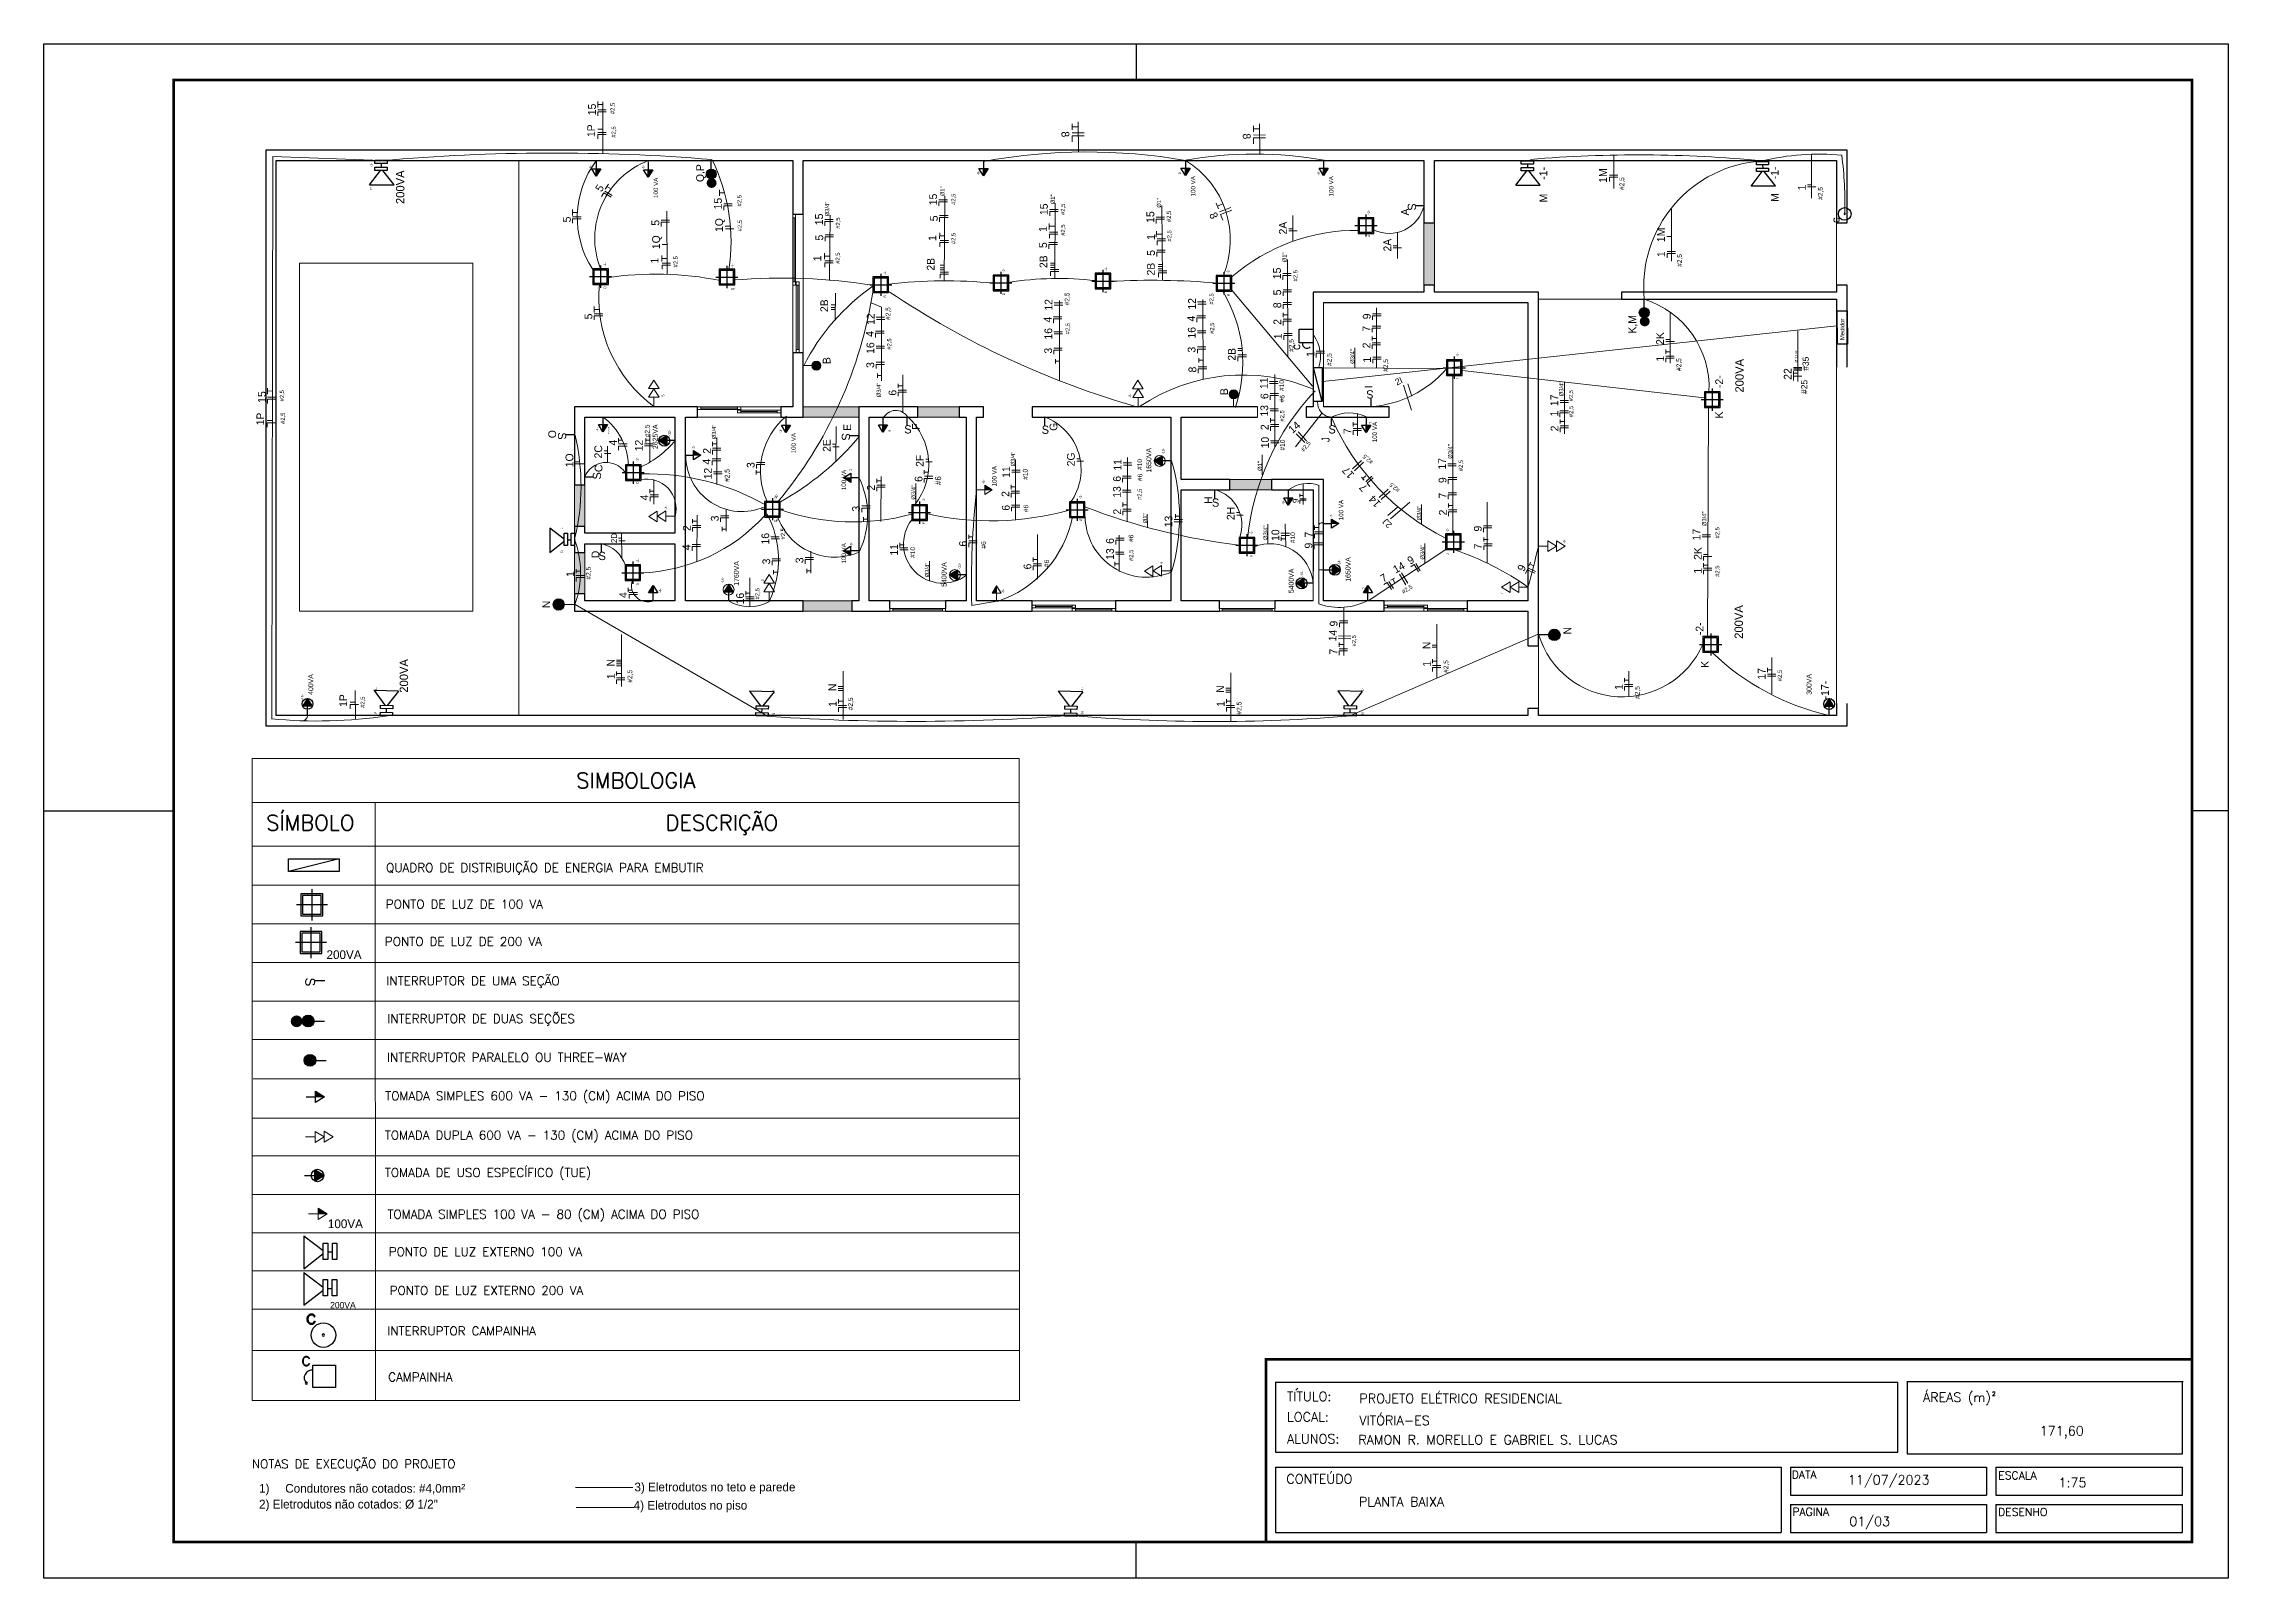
# Model space of a CAD drawing. Extents: x 419.58 to 420, y 0 to 0.295.
import ezdxf
from ezdxf.enums import TextEntityAlignment as Align

# ---------------------------------------------------------------- set-up
doc = ezdxf.new("R2010")
doc.units = 0
doc.header["$MEASUREMENT"] = 0
doc.linetypes.add('DASHDOT', pattern=[1, 0.5, -0.25, 0, -0.25])
doc.linetypes.add('DASHED', pattern=[1.905, 1.27, -0.635])
doc.layers.get('0').update_dxf_attribs({"linetype": 'CONTINUOUS'})
for name, color, linetype in [('08', 8, 'CONTINUOUS'), ('EE-INTERRUPTOR', 10, 'CONTINUOUS'), ('SIMBOLO', 2, 'CONTINUOUS'), ('Tomada', 10, 'CONTINUOUS')]:
    doc.layers.add(name, color=color, linetype=linetype)
for name, color, linetype, lineweight in [('A-AREA-IDEN', 32, 'CONTINUOUS', 9), ('A-DETL', 94, 'CONTINUOUS', 9), ('A-DETL-GENF', 92, 'CONTINUOUS', 9), ('A-DETL-THIN', 151, 'CONTINUOUS', 9), ('A-FLOR', 192, 'CONTINUOUS', 9), ('A-FLOR-PATT', 8, 'CONTINUOUS', 9), ('A-GLAZ', 151, 'CONTINUOUS', 9), ('A-WALL', 18, 'CONTINUOUS', 9), ('AL2', 19, 'CONTINUOUS', 20), ('AL3', 3, 'CONTINUOUS', 30), ('AR80', 214, 'CONTINUOUS', 20)]:
    doc.layers.add(name, color=color, linetype=linetype, lineweight=lineweight)
doc.styles.add('R140', font='simplex.shx', dxfattribs={"height": 3.5})
doc.styles.add('R80', font='simplex.shx', dxfattribs={"height": 2})
doc.styles.add('ROMAND', font='Romand', dxfattribs={"height": 0.3})
doc.styles.add('ROMANS', font='romans.shx', dxfattribs={"height": 0.002})

msp = doc.modelspace()

# ---------------------------------------------------------------- texts
at = {"color": 1, "style": 'ROMAND'}
for height, p in [(0.001522040135752751, (419.9251713810782, 0.2604844129931507)), (0.001646086927057905, (419.8214802629604, 0.2360471897951015))]:
    msp.add_text('c', height=height, rotation=90, dxfattribs=at).set_placement(p)
at = {"style": 'ROMANS'}
for s, height, p in [('TITULO:', 0.001794871282041245, (419.8190218343756, 0.03407709849618969)), ('PROJETO ELÉTRICO RESIDENCIAL', 0.001794871282041245, (419.8329377776666, 0.03367545475020961)), ('ÁREAS (m)', 0.001794871282041245, (419.9412919909449, 0.03389419703540154)), ('2', 0.0007868481519528705, (419.954583957623, 0.03507978040397575)), ('LOCAL:', 0.001794871282041245, (419.8190218343756, 0.03011717105180058)), ('VITÓRIA-ES', 0.001794871282041245, (419.8329377776666, 0.02945216424618025)), ('ALUNOS:', 0.001794871282041245, (419.8190218343756, 0.0259061701274821)), ('RAMON R. MORELLO E GABRIEL S. LUCAS', 0.001794871282041245, (419.8327360010334, 0.02574328799539671)), ('CONTEÚDO', 0.001794871282041245, (419.8189121266503, 0.01820439907796572)), ('DATA', 0.001525640589735058, (419.9160679299129, 0.01915822127167913)), ('ESCALA', 0.001525640589735058, (419.9557722333725, 0.01902089288980901)), ('PLANTA BAIXA', 0.001794871282041245, (419.8328540554218, 0.01381872780524418)), ('PAGINA', 0.001525640589735058, (419.9161791891702, 0.01202665692554921)), ('DESENHO', 0.001525640589735058, (419.955733185358, 0.0119771950782818))]:
    msp.add_text(s, height=height, dxfattribs=at).set_placement(p)
at = {"style": 'ROMANS', "flags": 8}
for tag, p, s in [('171,60', (419.9637533263064, 0.02744711733550975), ''), ('11/07/2023', (419.9268590510101, 0.01803797191917202), '01/01/97'), ('1:75', (419.9673522974257, 0.01749951053455965), '1:50'), ('01/03', (419.9271282817024, 0.01005079471408848), '01/01')]:
    msp.add_attdef(tag, p, s, height=0.001794871282041245, dxfattribs=at)
at = {"layer": 'A-AREA-IDEN', "color": 251, "true_color": 0x636466}
for s, insert, char_height, attachment_point, rotation in [('15', (419.6846540753604, 0.2812365989450427), 0.001503312859547084, 1, 90), ('#2,5 ', (419.6889631419466, 0.2814580093777295), 0.0008097471393443406, 1, 90), ('1P', (419.6845137493111, 0.2770489891842089), 0.00148874754176268, 1, 90), ('#2,5 ', (419.6891715530043, 0.2769380723628387), 0.0008097471393443406, 1, 90), ('8', (419.7771475184457, 0.2781889854812221), 0.001503312859547084, 1, 273.4294487197508), ('8', (419.8120040228326, 0.2777959433865362), 0.001503312859547084, 1, 273.4294487197508), ('-1-', (419.6427133886918, 0.2713137171824087), 0.0004739713684102749, 1, 90), ('-5-', (419.684903543984, 0.2709150981676771), 0.0004739713684102749, 1, 90), ('-5-', (419.6950210081948, 0.2708568528444744), 0.0004739713684102749, 1, 90), ('Q,P', (419.7054490176426, 0.2684078525062432), 0.00148874754176268, 1, 90), ('-8-', (419.7594126167268, 0.269746150760966), 0.0004739713684102749, 1, 90), ('-8-', (419.7981709769662, 0.2696859648050349), 0.0004739713684102749, 1, 90), ('-8-', (419.8248477419743, 0.2696664125379016), 0.0004739713684102749, 1, 90), ('-1-', (419.8675671807804, 0.268838361814403), 0.001503312859547084, 1, 90), ('1M', (419.879034032006, 0.2682578093273378), 0.001503312859547084, 1, 90), ('#2,5 ', (419.8829563303398, 0.2668695694588337), 0.0009142613757026451, 1, 90), ('-1-', (419.9120449862073, 0.2689362538470164), 0.001503312859547084, 1, 90), ('P', (419.6427293419157, 0.2669707482658623), 0.0004739713684102749, 1, 90), ('5', (419.6859444019713, 0.2671535072121856), 0.001503312859547084, 1, 59.27004027737019), ('15', (419.7088647308204, 0.2631398407875736), 0.001503312859547084, 1, 90), ('#2,5 ', (419.7133362865771, 0.263716662659931), 0.0008097471393443406, 1, 90), ('15', (419.7502445459371, 0.2639338870359325), 0.001503312859547084, 1, 90), ('Ø1" ', (419.7523617775183, 0.26568919370402), 0.0008097471393443406, 1, 90), ('#2,5 ', (419.7544829665825, 0.2640111024531961), 0.0008097471393443406, 1, 90), ('Ø1" ', (419.773587958997, 0.2641313016820845), 0.0008097471393443406, 1, 90), ('Ø1" ', (419.7940106487517, 0.2634731272773365), 0.0008097471393443406, 1, 90), ('M', (419.8675831340043, 0.2644953928978566), 0.001503312859547084, 1, 90), ('M', (419.9120609394312, 0.26459328493047), 0.001503312859547084, 1, 90), ('1', (419.9172673708077, 0.2667990075042894), 0.001503312859547084, 1, 90), ('#2,5 ', (419.9211262541214, 0.264986210334996), 0.0009142613757026451, 1, 90), ('5', (419.6798261298595, 0.2606397152577529), 0.001503312859547084, 1, 90), ('5', (419.6968508509466, 0.260003153851244), 0.001503312859547084, 1, 90), ('1Q', (419.7091062033099, 0.2588030465012707), 0.00148874754176268, 1, 90), ('#2,5 ', (419.7134055579214, 0.2589320643373298), 0.0008097471393443406, 1, 90), ('15', (419.7283112895325, 0.2601102513496585), 0.001503312859547084, 1, 90), ('Ø3/4" ', (419.7302118831774, 0.261816370088809), 0.0008097471393443406, 1, 90), ('#2,5 ', (419.7322929181954, 0.2594280998688419), 0.0008097471393443406, 1, 90), ('5', (419.7503860049344, 0.2608736072434112), 0.001503312859547084, 1, 90), ('15', (419.7715390103305, 0.2620530717849192), 0.001503312859547084, 1, 90), ('#2,5 ', (419.7755519990033, 0.2620781918105308), 0.0008097471393443406, 1, 90), ('15', (419.7920084213886, 0.2605546305105122), 0.001503312859547084, 1, 90), ('#2,5 ', (419.7959088297684, 0.2607140755151818), 0.0008097471393443406, 1, 90), ('8', (419.8053972533128, 0.2627879836583134), 0.001503312859547084, 1, 294.80334356205844), ('2A', (419.8175034784281, 0.2583278438665388), 0.00148874754176268, 1, 90), ('-2-', (419.8344980745644, 0.2621951943736462), 0.0004739713684102749, 1, 90), ('A', (419.8409681763781, 0.2619912234908384), 0.00148874754176268, 1, 90), ('1Q', (419.6969871467115, 0.2555136753762781), 0.00148874754176268, 1, 90), ('5', (419.7283695271202, 0.2571614924215737), 0.001503312859547084, 1, 90), ('1', (419.7501161273713, 0.2570749154389205), 0.00148874754176268, 1, 90), ('#2,5 ', (419.7544829665825, 0.2564795391925827), 0.0008097471393443406, 1, 90), ('1', (419.7713460144303, 0.2588282596878457), 0.00148874754176268, 1, 90), ('5', (419.7713910375969, 0.2557074018968706), 0.001503312859547084, 1, 90), ('#2,5 ', (419.7755519990033, 0.2580711048389048), 0.0008097471393443406, 1, 90), ('1', (419.7921337721191, 0.2572691142190706), 0.00148874754176268, 1, 90), ('#2,5 ', (419.7959940071759, 0.2569627594197641), 0.0008097471393443406, 1, 90), ('A', (419.8345140277883, 0.2578522254570998), 0.0004739713684102749, 1, 90), ('2A', (419.8375820310741, 0.255047059402898), 0.00148874754176268, 1, 90), ('1M', (419.8901833279755, 0.2568523193326655), 0.001503312859547084, 1, 90), ('-1-', (419.6876388125959, 0.2521812095266682), 0.0004739713684102749, 1, 90), ('1', (419.6966856661995, 0.2527534819415678), 0.00148874754176268, 1, 90), ('#2,5 ', (419.701074563042, 0.2519978696873295), 0.0008097471393443406, 1, 90), ('-1-', (419.7122074233855, 0.2519307549177938), 0.0004739713684102749, 1, 90), ('1', (419.7279899273537, 0.2531668715201931), 0.00148874754176268, 1, 90), ('#2,5 ', (419.7322497297278, 0.2526837858064823), 0.0008097471393443406, 1, 90), ('2B', (419.7497910332057, 0.2513805471742785), 0.00148874754176268, 1, 90), ('2B', (419.7714647134105, 0.2518735183123795), 0.00148874754176268, 1, 90), ('-2-', (419.7839499073048, 0.2513392293535617), 0.0004739713684102749, 1, 90), ('2B', (419.7921041775034, 0.2504514191322755), 0.00148874754176268, 1, 90), ('5', (419.7921275988404, 0.2542191343644049), 0.001503312859547084, 1, 90), ('Ø1" ', (419.8181246543037, 0.2529911301057268), 0.0008097471393443406, 1, 90), ('1', (419.8902430773718, 0.2539791536579514), 0.00148874754176268, 1, 90), ('#2,5 ', (419.8940402438413, 0.2521065173020247), 0.0009142613757026451, 1, 90), ('Q', (419.6876547658198, 0.2478382406101218), 0.0004739713684102749, 1, 90), ('Q', (419.7122233766094, 0.2475877860012474), 0.0004739713684102749, 1, 90), ('-2-', (419.7414694248864, 0.2505501071714775), 0.0004739713684102749, 1, 90), ('-2-', (419.7643135947612, 0.2510104349792073), 0.0004739713684102749, 1, 90), ('-2-', (419.8074539294444, 0.2508143372413087), 0.0004739713684102749, 1, 90), ('15', (419.8163563274721, 0.249718424442392), 0.001503312859547084, 1, 90), ('2B', (419.7293237861435, 0.2434110856234497), 0.00148874754176268, 1, 90), ('B', (419.7414853781104, 0.2462071382549311), 0.0004739713684102749, 1, 90), ('#2,5 ', (419.7418746147173, 0.2418860445132509), 0.0009142613757026451, 1, 90), ('B', (419.7643295479851, 0.2466674660626609), 0.0004739713684102749, 1, 90), ('12', (419.77244751304, 0.2436941810516373), 0.00148874754176268, 1, 90), ('#2,5 ', (419.7762978773215, 0.2447051289886417), 0.0009142613757026451, 1, 90), ('B', (419.7839658605287, 0.2469962604370153), 0.0004739713684102749, 1, 90), ('12', (419.8000218282432, 0.2438897979109242), 0.00148874754176268, 1, 90), ('#2,5 ', (419.8040892184744, 0.2448482976434434), 0.0008097471393443406, 1, 90), ('B', (419.8074698826684, 0.2464713683247624), 0.0004739713684102749, 1, 90), ('8', (419.8164134326079, 0.2441600981587158), 0.001503312859547084, 1, 90), ('5', (419.8164026032735, 0.2466218079986788), 0.001503312859547084, 1, 90), ('5', (419.6839766739653, 0.2420090698261106), 0.001503312859547084, 1, 90), ('4', (419.738064402671, 0.2386459976165156), 0.001503312859547084, 1, 90), ('12', (419.7382431222358, 0.2409421188045826), 0.00148874754176268, 1, 90), ('4', (419.7722687934752, 0.2413980598635703), 0.001503312859547084, 1, 90), ('16', (419.7723991493631, 0.2381354279866059), 0.00148874754176268, 1, 90), ('#2,5 ', (419.77645586215, 0.2391358980495966), 0.0008097471393443406, 1, 90), ('4', (419.7998431086784, 0.2415936767229141), 0.001503312859547084, 1, 90), ('16', (419.7999734645664, 0.2383310448458928), 0.00148874754176268, 1, 90), ('#2,5 ', (419.8042230561668, 0.2392216803069687), 0.0008097471393443406, 1, 90), ('2', (419.8164383520083, 0.2409693501100492), 0.00148874754176268, 1, 90), ('7', (419.8335470425061, 0.2396365256352055), 0.001503312859547084, 1, 90), ('9', (419.8336174574541, 0.2420196019689911), 0.001503312859547084, 1, 90), ('K,M', (419.8846587520023, 0.2392728575406409), 0.001503312859547084, 1, 90), ('2K', (419.8900092310896, 0.237084534701296), 0.001503312859547084, 1, 90), ('16', (419.738194758559, 0.2353833657395512), 0.00148874754176268, 1, 90), ('#2,5 ', (419.7421552854664, 0.236178402341011), 0.0008097471393443406, 1, 90), ('3', (419.7723726648809, 0.2354295491707603), 0.00148874754176268, 1, 90), ('3', (419.7999469800841, 0.2356251660300472), 0.00148874754176268, 1, 90), ('2B', (419.8076673888173, 0.2340710944224043), 0.00148874754176268, 1, 90), ('1', (419.816545230367, 0.2382049765954548), 0.00148874754176268, 1, 90), ('#2,5 ', (419.8194075640939, 0.2357694087991149), 0.0009142613757026451, 1, 90), ('1', (419.8227898270301, 0.2347953165364061), 0.00148874754176268, 1, 90), ('#2,5 ', (419.826704378379, 0.2330443616919524), 0.0009142613757026451, 1, 90), ('Ø3/4" ', (419.8312016868833, 0.2334580640967374), 0.0008097471393443406, 1, 90), ('2', (419.8335719619064, 0.2364457775865958), 0.00148874754176268, 1, 90), ('-2-', (419.8514975618299, 0.2348303065893447), 0.0004739713684102749, 1, 90), ('Ø 1.1/4"', (419.9166975567467, 0.2337268092587124), 0.0004722677033205234, 1, 90), ('B', (419.7297790027952, 0.2334105965140338), 0.00148874754176268, 1, 90), ('3', (419.7381682740767, 0.2326774869237056), 0.00148874754176268, 1, 90), ('8', (419.8000982916403, 0.2317966234227811), 0.001503312859547084, 1, 90), ('1', (419.8336788402651, 0.2336814040719446), 0.00148874754176268, 1, 90), ('#2,5 ', (419.8375322721787, 0.2319251485379823), 0.0009142613757026451, 1, 90), ('1', (419.89003415049, 0.2338937866526862), 0.001503312859547084, 1, 90), ('#2,5 ', (419.8939045219597, 0.2320852060393008), 0.0009142613757026451, 1, 90), ('-2-', (419.9013571458227, 0.2287951124787355), 0.001503312859547084, 1, 90), ('22', (419.9145467953074, 0.2303864408850131), 0.001503312859547084, 1, 90), ('#35 ', (419.918139587966, 0.2321287959142637), 0.001209460232924639, 1, 90), ('15', (419.6211903397036, 0.2259540073454218), 0.001503312859547084, 1, 90), ('#2,5 ', (419.6253962247733, 0.2262454264834446), 0.0008097471393443406, 1, 90), ('-5-', (419.6988389745638, 0.2269700510168491), 0.0004739713684102749, 1, 90), ('Ø3/4" ', (419.740122905256, 0.2270332108915909), 0.0008097471393443406, 1, 90), ('6', (419.742443035896, 0.2273498026959828), 0.00148874754176268, 1, 90), ('-8-', (419.7885961548552, 0.2269249213521789), 0.0004739713684102749, 1, 90), ('B', (419.8061953792454, 0.2274505010379926), 0.00148874754176268, 1, 90), ('11', (419.813847712128, 0.228610906075744), 0.00148874754176268, 1, 90), ('6', (419.8139522798889, 0.2266876768356383), 0.00148874754176268, 1, 90), ('#10 ', (419.8175663216235, 0.2282342814301614), 0.0009142613757026451, 1, 90), ('#6 ', (419.8176353629214, 0.2260526468419926), 0.0009142613757026451, 1, 90), ('I', (419.8339405959123, 0.2287568877495119), 0.00148874754176268, 1, 90), ('2I', (419.839636432287, 0.2304167741094147), 0.001235823498696011, 1, 24.162322806317412), ('I', (419.8515135150538, 0.2304873376727983), 0.0004739713684102749, 1, 90), ('17', (419.8696694654266, 0.2253216485177632), 0.001503312859547084, 1, 90), ('Ø3/4" ', (419.871358888151, 0.2272240726974815), 0.0008097471393443406, 1, 90), ('#2,5 ', (419.8732245888109, 0.2262640696291101), 0.0008097471393443406, 1, 90), ('#25 ', (419.9178729039717, 0.2276738274374566), 0.001209460232924639, 1, 90), ('1P', (419.6208980772196, 0.2216339047610632), 0.00148874754176268, 1, 90), ('#2,5 ', (419.6255734262066, 0.2218998787022884), 0.0008097471393443406, 1, 90), ('13', (419.8139200972466, 0.2233234874890968), 0.00148874754176268, 1, 90), ('#2,5 ', (419.817696012453, 0.2223530297934531), 0.0008097471393443406, 1, 90), ('1', (419.8696620506244, 0.2233451275805578), 0.001503312859547084, 1, 90), ('#2,5 ', (419.8732426036327, 0.2231987885884905), 0.0008097471393443406, 1, 90), ('K', (419.9013730990466, 0.2229769991773765), 0.001503312859547084, 1, 90), ('O', (419.6770222021727, 0.2191723665951599), 0.00148874754176268, 1, 90), ('-4-', (419.6861688741841, 0.220452349822267), 0.0004739713684102749, 1, 90), ('4', (419.6887030204032, 0.2177354322257088), 0.001503312859547084, 1, 90), ('12', (419.6936783673376, 0.2166425654830277), 0.00148874754176268, 1, 90), ('#2,5 ', (419.6955740798824, 0.2193402372379296), 0.0009142613757026451, 1, 90), ('-12-', (419.7000338542087, 0.2195786797685173), 0.0004739713684102749, 1, 90), ('Ø3/4" ', (419.7084630746846, 0.2189611153410169), 0.0008097471393443406, 1, 90), ('-3-', (419.7214465004269, 0.2201909689464969), 0.0004739713684102749, 1, 90), ('2E', (419.729797668619, 0.2165396441625944), 0.00148874754176268, 1, 90), ('E', (419.7337332000408, 0.2205720876009423), 0.00148874754176268, 1, 90), ('-6-', (419.7423456417332, 0.2201905376464879), 0.0004739713684102749, 1, 90), ('F', (419.7469380437992, 0.2207796226748542), 0.00148874754176268, 1, 90), ('G', (419.7733888971593, 0.2205823405483329), 0.00148874754176268, 1, 90), ('2', (419.8139893288034, 0.2207155472019053), 0.00148874754176268, 1, 90), ('10', (419.8140595879863, 0.2172164061606736), 0.00148874754176268, 1, 90), ('#10 ', (419.8177056913834, 0.2167949572398129), 0.0009142613757026451, 1, 90), ('14', (419.8191079819818, 0.2210882117875599), 0.00148874754176268, 1, 41.20815213038727), ('#2,5 ', (419.8216455123694, 0.217013507615377), 0.0008097471393443406, 1, 50.55449111650878), ('J', (419.8257188822196, 0.2183865404012977), 0.00148874754176268, 1, 90), ('7', (419.8299181187751, 0.2199547061848079), 0.00148874754176268, 1, 90), ('-7-', (419.8348261279979, 0.2217311412824188), 0.0004739713684102749, 1, 90), ('2', (419.8697203226018, 0.2204738084211613), 0.001503312859547084, 1, 90), ('1O', (419.6803259028414, 0.213567655720226), 0.001503312859547084, 1, 90), ('2C', (419.6858760282865, 0.2152730132897887), 0.00148874754176268, 1, 90), ('-2-', (419.6938553317976, 0.2146810810431816), 0.0004739713684102749, 1, 90), ('-3-', (419.7047274349039, 0.2169754182562542), 0.0004739713684102749, 1, 90), ('4', (419.7066719994633, 0.2141144387448435), 0.001503312859547084, 1, 90), ('2', (419.7067565308354, 0.2161741813417848), 0.00148874754176268, 1, 90), ('3', (419.7151791725445, 0.2134341922821363), 0.00148874754176268, 1, 90), ('2F', (419.7476863623444, 0.2136567673691161), 0.00148874754176268, 1, 90), ('Ø3/4" ', (419.7659404836642, 0.2137498506399425), 0.0008097471393443406, 1, 90), ('2G', (419.7767388172287, 0.2137631493229719), 0.00148874754176268, 1, 90), ('11', (419.7857164017831, 0.2129374760072551), 0.00148874754176268, 1, 90), ('#10 ', (419.7902537813954, 0.2130596825751923), 0.0009142613757026451, 1, 90), ('-13-', (419.7949847126683, 0.2160725766382257), 0.0004739713684102749, 1, 90), ('Ø1" ', (419.813405129819, 0.2128682558255264), 0.0008097471393443406, 1, 90), ('#2,5 ', (419.8351501594888, 0.2141160085630531), 0.0008097471393443406, 1, 140.55449111650879), ('17', (419.8481039744043, 0.2131424812061482), 0.00148874754176268, 1, 90), ('Ø3/4" ', (419.8499901326951, 0.2152020684356444), 0.0008097471393443406, 1, 90), ('#2,5 ', (419.8520366771892, 0.2128253646968687), 0.0008097471393443406, 1, 90), ('C', (419.6859318463783, 0.212647784225112), 0.00148874754176268, 1, 90), ('C', (419.6938712850215, 0.2103381121266352), 0.0004739713684102749, 1, 90), ('12', (419.7069619527663, 0.2112557772787227), 0.00148874754176268, 1, 90), ('#2,5 ', (419.7109361328836, 0.2107769973798668), 0.0009142613757026451, 1, 90), ('-3-', (419.7349132686582, 0.212628436942623), 0.0004739713684102749, 1, 90), ('2', (419.7383073733398, 0.2090839158360609), 0.00148874754176268, 1, 90), ('Ø3/4" ', (419.7468171341545, 0.2073543447789916), 0.0008097471393443406, 1, 90), ('6', (419.7474573569017, 0.2107633898716585), 0.00148874754176268, 1, 90), ('#6 ', (419.7513837233951, 0.2101560795326236), 0.001156367792202733, 1, 90), ('-6-', (419.7604714190084, 0.2104221544153688), 0.0004739713684102749, 1, 90), ('11', (419.7643009928559, 0.2115534698149304), 0.00148874754176268, 1, 90), ('#10 ', (419.7682459571207, 0.2111701685372509), 0.0009142613757026451, 1, 90), ('6', (419.7855870839989, 0.2108003249783224), 0.00148874754176268, 1, 90), ('#6 ', (419.7903044299381, 0.2109191402156512), 0.0009142613757026451, 1, 90), ('17', (419.8309523260771, 0.2112048463063729), 0.00148874754176268, 1, 131.20815213038728), ('7', (419.8335103372945, 0.2087407933217378), 0.00148874754176268, 1, 132.11520776766267), ('#2,5 ', (419.8403023069673, 0.2086918292769155), 0.0008097471393443406, 1, 140.55449111650879), ('9', (419.8481941245039, 0.2105390479437688), 0.00148874754176268, 1, 90), ('4', (419.6947149978833, 0.2072049848319466), 0.001503312859547084, 1, 90), ('-4-', (419.6993662831671, 0.2054458279689015), 0.0004739713684102749, 1, 90), ('-2-', (419.7204821885271, 0.207365304749203), 0.0004739713684102749, 1, 90), ('3', (419.735432020899, 0.2050608253699124), 0.00148874754176268, 1, 90), ('-2-', (419.7489520134341, 0.2069767297542171), 0.0004739713684102749, 1, 90), ('2', (419.7641577722138, 0.207891441394338), 0.00148874754176268, 1, 90), ('6', (419.7642175485221, 0.2052324259534544), 0.00148874754176268, 1, 90), ('#6 ', (419.7683824020052, 0.2049457811827438), 0.0009142613757026451, 1, 90), ('-2-', (419.779122349926, 0.2075395762673224), 0.0004739713684102749, 1, 90), ('13', (419.7855861814278, 0.2077246301685705), 0.00148874754176268, 1, 90), ('#2,5 ', (419.7902891748557, 0.2072905507293967), 0.0008097471393443406, 1, 90), ('H', (419.8031616473169, 0.2065357334494138), 0.00148874754176268, 1, 90), ('-9-', (419.8180740758326, 0.2064076923398375), 0.0004739713684102749, 1, 90), ('9', (419.8201174129106, 0.2067027669590971), 0.001128915307179603, 1, 90), ('14', (419.8360645898184, 0.2056710454421591), 0.00148874754176268, 1, 131.20815213038728), ('Ø3/4" ', (419.8440119669449, 0.2033647710654805), 0.0008097471393443406, 1, 90), ('7', (419.8481889448992, 0.2075853860035295), 0.00148874754176268, 1, 90), ('-1-', (419.6793530207486, 0.2014278632144624), 0.0004739713684102749, 1, 90), ('2', (419.7028961579163, 0.2013225346289005), 0.00148874754176268, 1, 90), ('3', (419.7082670108369, 0.203178826217993), 0.00148874754176268, 1, 90), ('E', (419.720498141751, 0.2030223358326566), 0.0004739713684102749, 1, 90), ('#2,5 ', (419.7217178124937, 0.1997006644539283), 0.0008097471393443406, 1, 90), ('F', (419.7489679666581, 0.2026337608376707), 0.0004739713684102749, 1, 90), ('G', (419.7791383031499, 0.203196607350776), 0.0004739713684102749, 1, 90), ('2', (419.7856338056488, 0.2044804146926253), 0.00148874754176268, 1, 90), ('Ø1" ', (419.7913393995862, 0.2028211761854095), 0.0008097471393443406, 1, 90), ('13', (419.7954971901453, 0.202042816457606), 0.00148874754176268, 1, 90), ('2H', (419.8074735288029, 0.2034156341358084), 0.00148874754176268, 1, 90), ('Ø3/4" ', (419.8144835324337, 0.199582858802728), 0.0008097471393443406, 1, 90), ('-7-', (419.8273521212968, 0.2038330534645638), 0.0004739713684102749, 1, 90), ('2J', (419.8378736907509, 0.2023724724675162), 0.001198368348316535, 2, 134.4302573676056), ('2', (419.848246180107, 0.2043272560836158), 0.00148874754176268, 1, 90), ('-2-', (419.8496225396339, 0.201076558686168), 0.0004739713684102749, 1, 90), ('9', (419.8549675518088, 0.2012279603506499), 0.00148874754176268, 1, 90), ('17', (419.896995183049, 0.1995092055151417), 0.001503312859547084, 1, 90), ('Ø3/4" ', (419.8988337425257, 0.2022597558414532), 0.0008097471393443406, 1, 90), ('#2,5 ', (419.9013535855192, 0.1998937117003265), 0.0008097471393443406, 1, 90), ('O', (419.6793689739725, 0.197084894297916), 0.0004739713684102749, 1, 90), ('D', (419.6853263316523, 0.1960983195226049), 0.00148874754176268, 1, 90), ('2D', (419.6890984180782, 0.199000846058766), 0.001125660700829101, 1, 90), ('4', (419.7028038459459, 0.1976322352210218), 0.001503312859547084, 1, 90), ('16', (419.717988713412, 0.1987350233139296), 0.00148874754176268, 1, 90), ('-3-', (419.7350084994716, 0.1983637641762925), 0.0004739713684102749, 1, 90), ('11', (419.7427330602791, 0.1966020631873562), 0.00148874754176268, 1, 90), ('#10 ', (419.7466210943263, 0.1961598939960822), 0.0009142613757026451, 1, 90), ('6', (419.7559878069285, 0.1983337312280469), 0.00148874754176268, 1, 90), ('#6 ', (419.7602288849062, 0.1979503198633097), 0.0009142613757026451, 1, 90), ('13', (419.7842516973629, 0.1957832721088266), 0.00148874754176268, 1, 90), ('6', (419.7842525999341, 0.1988589669185785), 0.00148874754176268, 1, 90), ('#6 ', (419.7885844334717, 0.199221250163987), 0.0009142613757026451, 1, 90), ('#2,5 ', (419.7886503354626, 0.1955712968814964), 0.0008097471393443406, 1, 90), ('-2-', (419.8118704266867, 0.2006239681392117), 0.0004739713684102749, 1, 90), ('10', (419.8160530957927, 0.1994174576285559), 0.00148874754176268, 1, 90), ('#10 ', (419.8196795659295, 0.1989914518360933), 0.0009142613757026451, 1, 90), ('9', (419.8224260527422, 0.1979640909896148), 0.00148874754176268, 1, 90), ('7', (419.8224483351458, 0.200078937914725), 0.00148874754176268, 1, 90), ('Ø3/4" ', (419.8446675059886, 0.1958288220569102), 0.0008097471393443406, 1, 90), ('7', (419.8550209481558, 0.1978011249342444), 0.00148874754176268, 1, 90), ('-9-', (419.8721637502412, 0.1989151354952128), 0.0004739713684102749, 1, 90), ('2K', (419.8972565846838, 0.1957672186443347), 0.001503312859547084, 1, 90), ('1', (419.6805083539185, 0.1925138754997988), 0.00148874754176268, 1, 90), ('#2,5 ', (419.6842548672843, 0.1919901775421522), 0.0009142613757026451, 1, 90), ('-2-', (419.6939905949438, 0.1952134402098409), 0.0004739713684102749, 1, 90), ('3', (419.7181798736314, 0.1949040223096858), 0.00148874754176268, 1, 90), ('3', (419.724570887496, 0.1951318516818219), 0.00148874754176268, 1, 90), ('Ø3/4" ', (419.7494390821918, 0.1924294659547172), 0.0008097471393443406, 1, 90), ('-11-', (419.7558274295529, 0.1940203900991264), 0.0004739713684102749, 1, 90), ('6', (419.7683902219327, 0.1939428899131599), 0.00148874754176268, 1, 90), ('#6 ', (419.7723656330116, 0.1943751621678302), 0.0009142613757026451, 1, 90), ('-6-', (419.794639799516, 0.1948186479995684), 0.0004739713684102749, 1, 90), ('H', (419.8118863799106, 0.1962809992226653), 0.0004739713684102749, 1, 90), ('-10-', (419.8216564621001, 0.1925290069430616), 0.0004739713684102749, 1, 90), ('-14-', (419.8287836558094, 0.1946835465388403), 0.0004739713684102749, 1, 90), ('14', (419.8392056755218, 0.1944358473488137), 0.00148874754176268, 1, 28.493479202298015), ('9', (419.8419548363605, 0.1960828933744665), 0.00148874754176268, 1, 31.23832022826831), ('J', (419.8496384928578, 0.1967335897696216), 0.0004739713684102749, 1, 90), ('9', (419.8632299932483, 0.1940592845310789), 0.00148874754176268, 1, 64.78113212007761), ('1', (419.8972614428449, 0.1931220948916916), 0.001503312859547084, 1, 90), ('#2,5 ', (419.9013535855192, 0.1925164078335797), 0.0008097471393443406, 1, 90), ('4', (419.6906684560721, 0.1884435899033861), 0.001503312859547084, 1, 90), ('D', (419.6940065481678, 0.1908704712932945), 0.0004739713684102749, 1, 90), ('-4-', (419.698287896254, 0.1894628428927376), 0.0004739713684102749, 1, 90), ('-16-', (419.7102675135275, 0.1912886796019961), 0.0004739713684102749, 1, 90), ('16', (419.7131318910716, 0.187233777167819), 0.00148874754176268, 1, 90), ('#2,5 ', (419.716790038474, 0.1881793193426233), 0.0008097471393443406, 1, 90), ('-3-', (419.7179352441513, 0.1914257023082087), 0.0004739713684102749, 1, 90), ('-6-', (419.7641904091661, 0.1893983700760486), 0.0004739713684102749, 1, 90), ('-7-', (419.8336051662704, 0.1899348027309884), 0.0004739713684102749, 1, 90), ('7', (419.836764065848, 0.1926610879913255), 0.00148874754176268, 1, 31.23832022826831), ('#2,5 ', (419.8409989748015, 0.1898806706228697), 0.0008097471393443406, 1, 33.120733254115564), ('-7-', (419.8600772914208, 0.1889026756675207), 0.0004739713684102749, 1, 90), ('N', (419.6758743818519, 0.1864936699657278), 0.00148874754176268, 1, 90), ('14', (419.8270048296602, 0.1801726600385791), 0.00148874754176268, 1, 86.18558449134599), ('9', (419.8272554502512, 0.1829683777758646), 0.00148874754176268, 1, 90), ('#2,5 ', (419.8315122631201, 0.1791188843316149), 0.0008097471393443406, 1, 90), ('N', (419.8721831878086, 0.1814320902365125), 0.00148874754176268, 1, 90), ('-2-', (419.8975963591953, 0.1812990876092613), 0.001503312859547084, 1, 90), ('\\pxql;N', (419.6882572465769, 0.1752747171797182), 0.00148874754176268, 1, 90), ('7', (419.8271910511194, 0.1775840937986572), 0.00148874754176268, 1, 90), ('\\pxql;N', (419.8451179206241, 0.1786083547484054), 0.00148874754176268, 1, 90), ('1', (419.6882993991371, 0.1728461003771145), 0.00148874754176268, 1, 90), ('#2,5 ', (419.6922455334617, 0.1721707296226782), 0.0009142613757026451, 1, 90), ('1', (419.8451715883767, 0.1752280721993316), 0.00148874754176268, 1, 90), ('#2,5 ', (419.8491290192918, 0.1740386865942583), 0.0009142613757026451, 1, 90), ('K', (419.8986256705393, 0.1750199888239194), 0.001503312859547084, 1, 90), ('17', (419.9095378150526, 0.1727276687549306), 0.001503312859547084, 1, 90), ('#2,5 ', (419.9133670397243, 0.1724501240702807), 0.0008097471393443406, 1, 90), ('-17-', (419.9216992541792, 0.1689648132656885), 0.001503312859547084, 1, 90), ('-15-', (419.6294731573258, 0.1688071796468194), 0.0004739713684102749, 1, 90), ('1P', (419.6368537961009, 0.1675042505164584), 0.00148874754176268, 1, 90), ('#2,5 ', (419.6409236044332, 0.1673226048554284), 0.0008097471393443406, 1, 90), ('-1-', (419.6436028989871, 0.1705043451864867), 0.0004739713684102749, 1, 90), ('-1-', (419.72008493429, 0.1702671824597246), 0.0004739713684102749, 1, 90), ('\\pxql;N', (419.7308771717885, 0.1705493964329889), 0.00148874754176268, 1, 90), ('1', (419.7309405916353, 0.1675087146404621), 0.00148874754176268, 1, 90), ('#2,5 ', (419.7346648245147, 0.1668675723508954), 0.0009142613757026451, 1, 90), ('-1-', (419.779432306031, 0.1705283934294357), 0.0004739713684102749, 1, 90), ('\\pxql;N', (419.8054438214477, 0.1702075192916368), 0.00148874754176268, 1, 90), ('1', (419.8055314114686, 0.16753597454084), 0.00148874754176268, 1, 90), ('#2,5 ', (419.8093616370773, 0.1660409406223948), 0.0009142613757026451, 1, 90), ('-1-', (419.8333090138566, 0.170314547042608), 0.0004739713684102749, 1, 90), ('1', (419.8820648055857, 0.1707720107426098), 0.001503312859547084, 1, 90), ('#2,5 ', (419.8859138557822, 0.1690393650232522), 0.0009142613757026451, 1, 90), ('P', (419.643618852211, 0.1661613762699403), 0.0004739713684102749, 1, 90), ('N', (419.7201008875139, 0.1659242135431782), 0.0004739713684102749, 1, 90), ('N', (419.7794482592549, 0.1661854245128893), 0.0004739713684102749, 1, 90), ('N', (419.8333249670806, 0.1659715781260616), 0.0004739713684102749, 1, 90)]:
    msp.add_mtext(s, dxfattribs=dict(at, insert=insert, char_height=char_height, attachment_point=attachment_point, rotation=rotation))
at = {"layer": 'A-AREA-IDEN', "attachment_point": 1, "rotation": 90}
for s, width, gutter_width, heights, insert, char_height in [('200VA', 0.003814289044640281, 0.008056016356746035, [0], (419.6477354733904, 0.2641735776913379), 0.001611203271349207), ('100 VA', 0.006017528984288483, 0.004320047548761958, [0], (419.6972461800538, 0.265338061345517), 0.0008640095097523917), ('100 VA', 0.006017528984288483, 0.004320047548761958, [0], (419.8005436528471, 0.2656314801402573), 0.0008640095097523917), ('100 VA', 0.006017528984288483, 0.004320047548761958, [0], (419.8271003925375, 0.2656320888460186), 0.0008640095097523917), ('200VA', 0.003814289044640281, 0.008056016356746035, [0], (419.9052143637005, 0.2279369128224289), 0.001611203271349207), ('100 VA', 0.002002693967233929, 0.001437755129498937, [0], (419.6884686942028, 0.2200127197502866), 0.0002875510258997875), ('2625VA', 0.00328049433175445, 0.004812929882077864, [0.0009375649117070827], (419.6970843352861, 0.2170839288671687), 0.0009625859764155729), ('100 VA', 0.006017528984288483, 0.004320047548761958, [0], (419.7237335399178, 0.2162553972876822), 0.0008640095097523917), ('100 VA', 0.006017528984288483, 0.004320047548761958, [0], (419.8354514486635, 0.2183881501837845), 0.0008640095097523917), ('1650VA', 0.00328049433175445, 0.004812929882077864, [0.0009375649117070827], (419.7919781283983, 0.2125527506680669), 0.0009625859764155729), ('100 VA', 0.006017528984288483, 0.004320047548761958, [0], (419.7333840226611, 0.2091726766120701), 0.0008640095097523917), ('100 VA', 0.006017528984288483, 0.004320047548761958, [0], (419.7623254532563, 0.2098928585617159), 0.0008640095097523917), ('100 VA', 0.006017528984288483, 0.004320047548761958, [0], (419.8289867252972, 0.2033891139276989), 0.0008640095097523917), ('100 VA', 0.006017528984288483, 0.004320047548761958, [0], (419.7333840226611, 0.1950727956407832), 0.0008640095097523917), ('1760VA', 0.00328049433175445, 0.004812929882077864, [0.0009375649117070827], (419.7126898422435, 0.1908005647313189), 0.0009625859764155729), ('5400VA', 0.00328049433175445, 0.004812929882077864, [0.0009375649117070827], (419.7526167772949, 0.1905912684658801), 0.0009625859764155729), ('5400VA', 0.00328049433175445, 0.004812929882077864, [0.0009375649117070827], (419.8193490286145, 0.1893662619066845), 0.0009625859764155729), ('1650VA', 0.00328049433175445, 0.004812929882077864, [0.0009375649117070827], (419.8302830249702, 0.1915557766172356), 0.0009625859764155729), ('200VA', 0.003814289044640281, 0.008056016356746035, [0], (419.9050738775135, 0.1805963233899774), 0.001611203271349207), ('200VA', 0.003814289044640281, 0.008056016356746035, [0], (419.6484428595135, 0.1702376545320022), 0.001611203271349207), ('400VA', 0.00328049433175445, 0.004812929882077864, [0.0009375649117070827], (419.6308610906493, 0.1698215768548721), 0.0009625859764155729), ('300VA', 0.00328049433175445, 0.004812929882077864, [0.0009375649117070827], (419.9189152737962, 0.1698415949746845), 0.0009625859764155729)]:
    msp.add_mtext_dynamic_manual_height_columns(s, width=width, gutter_width=gutter_width, heights=heights, dxfattribs=dict(at, insert=insert, char_height=char_height))
at = {"layer": 'A-AREA-IDEN', "color": 251, "true_color": 0x636466, "insert": (419.820228959665, 0.2493040243343216), "char_height": 0.0008097471393443406, "width": 0.003373946413934752, "attachment_point": 1, "rotation": 90}
msp.add_mtext('#2,5 ', dxfattribs=at)
at = {"layer": 'A-AREA-IDEN', "color": 7, "true_color": 0xffffff, "char_height": 0.0004739713684102749, "attachment_point": 1, "rotation": 90}
for s, insert in [('-2-', (419.7206142350107, 0.2076041667112918)), ('E', (419.7206301882346, 0.2032611977947454))]:
    msp.add_mtext(s, dxfattribs=dict(at, insert=insert))
at = {"layer": 'A-AREA-IDEN', "attachment_point": 1}
for s, width, gutter_width, insert, char_height in [('200VA', 0.003967210508371116, 0.00837899602574732, (419.6343768302695, 0.1207206717166454), 0.001675799205149464), ('100VA', 0.003967210508371116, 0.00837899602574732, (419.6346398625614, 0.06898946049432486), 0.001675799205149464), ('200VA', 0.0029029758216541, 0.006131265991848613, (419.6350659346205, 0.05312843154252594), 0.001226253198369722)]:
    msp.add_mtext_dynamic_manual_height_columns(s, width=width, gutter_width=gutter_width, heights=[0], dxfattribs=dict(at, insert=insert, char_height=char_height))
at = {"layer": 'AR80', "color": 18, "true_color": 0x000000, "style": 'R140'}
msp.add_text('SIMBOLOGIA', height=0.002950165413793525, dxfattribs=at).set_placement((419.6938393963607, 0.1533603983381601), align=Align.MIDDLE_CENTER)
at = {"layer": 'AR80', "color": 18, "true_color": 0x000000}
for s, height, style, p in [('SÍMBOLO', 0.002950165413793525, 'R140', (419.6227847543992, 0.1437600896779023)), ('DESCRIÇÃO', 0.002950165413793525, 'R140', (419.6995718284779, 0.1437600896779023)), ('PONTO DE LUZ EXTERNO 100 VA', 0.001678793062873281, 'R80', (419.6463303220911, 0.0619374983087267)), ('PONTO DE LUZ EXTERNO 200 VA', 0.001678793062873281, 'R80', (419.646512666835, 0.05449122723805549)), ('INTERRUPTOR CAMPAINHA', 0.001678793062873281, 'R80', (419.6460677682409, 0.04670702377156205)), ('CAMPAINHA', 0.001678793062873281, 'R80', (419.6462288612425, 0.03785294847702228)), ('NOTAS DE EXECUÇÃO DO PROJETO', 0.001678793062873281, 'R80', (419.620025385165, 0.02114088510211463))]:
    msp.add_text(s, height=height, dxfattribs=dict(at, style=style)).set_placement(p)
at = {"layer": 'AR80', "color": 18, "true_color": 0x000000, "char_height": 0.001685808807882014, "attachment_point": 4, "style": 'R80'}
for s, insert, width in [('QUADRO DE DISTRIBUIÇÃO DE ENERGIA PARA EMBUTIR', (419.6458189247932, 0.1363682267886664), 0.07478803963731326), ('PONTO DE LUZ DE 100 VA', (419.6457711670354, 0.1295961552300057), 0.1230702822763681), ('PONTO DE LUZ DE 200 VA', (419.6455833896432, 0.1224157246759223), 0.1230702822763681), ('INTERRUPTOR DE UMA SEÇÃO', (419.6458890902193, 0.1145899385482501), 0.1230702822763681), ('INTERRUPTOR DE DUAS SEÇÕES', (419.6460573457794, 0.1073373641375916), 0.1230702822763681), ('INTERRUPTOR PARALELO OU THREE-WAY', (419.6460081451036, 0.1001476563670477), 0.1230702822763681), ('TOMADA SIMPLES 600 VA - 130 (CM) ACIMA DO PISO', (419.6456567238304, 0.09244314898312289), 0.1230702822763681), ('TOMADA DUPLA 600 VA - 130 (CM) ACIMA DO PISO', (419.6455853701189, 0.08490196233182722), 0.1230702822763681), ('TOMADA DE USO ESPECÍFICO (TUE)', (419.6455839554934, 0.07770528437748779), 0.1230702822763681), ('TOMADA SIMPLES 100 VA - 80 (CM) ACIMA DO PISO\\P ', (419.646081161364, 0.06828853370978984), 0.1174529808994431)]:
    msp.add_mtext(s, dxfattribs=dict(at, insert=insert, width=width))
at = {"layer": 'EE-INTERRUPTOR', "ltscale": 63}
for height, rotation, p in [(0.001581561569777376, 270.0000000116727, (419.8422400965129, 0.2643528507040855)), (0.001581561569777376, 180.0000000117248, (419.835701023196, 0.2283813385546978)), (0.001581561569777376, 270.0000000116727, (419.6788730622449, 0.2202931522631957)), (0.001581561569777376, 270.0000000116759, (419.7334178706556, 0.2201433949118154)), (0.001581561569777376, 1.172478246525104e-08, (419.7454388804879, 0.220070768138271)), (0.001581561569777376, 1.172478246525104e-08, (419.7718733169982, 0.2200016514257754)), (0.001581561569777376, 1.172478246525104e-08, (419.8269957485263, 0.2200644757519967)), (0.001581561569777376, 90.00000001167268, (419.6871509174179, 0.2112272716046846)), (0.001581561569777376, 1.172478246525104e-08, (419.8045904481834, 0.2059992971559836)), (0.001581561569777376, 1.172478246525104e-08, (419.6866646742002, 0.195733703134124)), (0.001895716365188142, 270.0000000116483, (419.6302783294423, 0.1154856622868943))]:
    msp.add_text('S', height=height, rotation=rotation, dxfattribs=at).set_placement(p)
at = {"layer": 'EE-INTERRUPTOR', "ltscale": 63, "style": 'ROMAND'}
for height, p in [(0.002945196678087155, (419.6303054120993, 0.04884390568087302)), (0.002701435177600768, (419.6293952276655, 0.0408417477629486))]:
    msp.add_text('c', height=height, dxfattribs=at).set_placement(p)
at = {"layer": 'Tomada', "color": 18, "true_color": 0x000000, "insert": (419.9253690635887, 0.2380268447354865), "char_height": 0.0008235092906411256, "attachment_point": 1, "rotation": 90}
msp.add_mtext_dynamic_manual_height_columns('Medidor', width=0.006602877987925863, gutter_width=0.004117546453205627, heights=[0], dxfattribs=at)
at = {"layer": 'Tomada', "color": 18, "true_color": 0x000000, "char_height": 0.001678793062873281, "width": 0.05705239071871657, "attachment_point": 1}
for s, insert in [('\\pxi-3,l4,t4;1)^ICondutores não cotados: #4,0mm{\\fArial|b0|i0|c0|p34;²}', (419.6197289085562, 0.01813312524324326)), (' 3) Eletrodutos no teto e parede', (419.6929517159156, 0.01838580409850003)), ('\\pxi-3,l4,t4;2) Eletrodutos não cotados: Ø 1/2"', (419.6197289085562, 0.015094828558454)), (' 4) Eletrodutos no piso', (419.6927987270653, 0.01487898909286393))]:
    msp.add_mtext(s, dxfattribs=dict(at, insert=insert))

# ---------------------------------------------------------------- blocks, each defined once
blk = doc.blocks.new('Janela de correr - 2 Painéis - _120x100_MultiNucleo-524294-00-Térreo')
at = {"layer": 'A-GLAZ', "lineweight": 18}
for p, q in [((-0.600000000000007, 0.075), (-0.5499999999999776, 0.075)), ((-0.5499999999999776, 0.03500000000003602), (-0.600000000000007, 0.03500000000003602)), ((-0.5499999999999776, 0.075), (-0.5499999999999776, 0.03500000000003602)), ((-0.02500000000004318, 0.05499999999999928), (-0.550000000000043, 0.05499999999999758)), ((-0.550000000000043, 0.05499999999999758), (-0.02500000000004318, 0.05499999999999928)), ((-0.02500000000003682, 0.075), (0.02499999999999273, 0.075)), ((-0.02500000000003679, 0.03500000000003602), (-0.02500000000003682, 0.075)), ((0.02499999999999269, 0.03500000000003602), (-0.02500000000003678, 0.03500000000003602)), ((-0.02500000000000877, 0.02499999999999656), (0.02500000000002047, 0.02499999999999672)), ((-0.02500000000000864, -0.01500000000000343), (-0.02500000000000877, 0.02499999999999656)), ((0.02499999999999273, 0.075), (0.02499999999999269, 0.03500000000003602)), ((0.02500000000002047, 0.02499999999999672), (0.02500000000002059, -0.01500000000000326)), ((0.02499999999995681, 0.004999999999996726), (0.5499999999999563, 0.004999999999998423)), ((0.5499999999999563, 0.004999999999998423), (0.02499999999995682, 0.004999999999996726)), ((0.5499999999999622, 0.02499999999999841), (0.5999999999999913, 0.02499999999999857)), ((0.5499999999999623, -0.01500000000000157), (0.5499999999999622, 0.02499999999999841)), ((0.02500000000002059, -0.01500000000000326), (-0.02500000000000865, -0.01500000000000343)), ((0.5999999999999915, -0.01500000000000141), (0.5499999999999623, -0.01500000000000157))]:
    blk.add_line(p, q, dxfattribs=at)
at = {"layer": 'A-GLAZ'}
for p, q in [((-0.5499999999999776, 0.075), (-0.02500000000003675, 0.075)), ((-0.02500000000003676, 0.03500000000003602), (-0.5499999999999776, 0.03500000000003602)), ((0.02500000000002037, 0.02499999999999672), (0.5499999999999623, 0.02499999999999841)), ((0.5499999999999624, -0.01500000000000157), (0.02500000000002051, -0.01500000000000327))]:
    blk.add_line(p, q, dxfattribs=at)
blk = doc.blocks.new('Janela de correr - 2 Painéis - _200x100_MultiNucleo-384144-00-Térreo')
at = {"layer": 'A-GLAZ', "lineweight": 18}
for p, q in [((0.02500000000002059, 0.01500000000000327), (-0.02500000000000865, 0.01500000000000343)), ((-0.02500000000000864, 0.01500000000000343), (-0.02500000000000877, -0.02499999999999655)), ((0.02500000000002047, -0.02499999999999672), (0.02500000000002059, 0.01500000000000328)), ((0.9499999999999623, 0.01500000000000028), (0.9499999999999622, -0.02499999999999971)), ((0.9999999999999916, 0.01500000000000012), (0.9499999999999623, 0.01500000000000028)), ((-0.9499999999999771, -0.03500000000003602), (-1.000000000000007, -0.03500000000003602)), ((-1.000000000000007, -0.075), (-0.9499999999999771, -0.075)), ((-0.9499999999999771, -0.075), (-0.9499999999999771, -0.03500000000003602)), ((-0.02500000000004399, -0.05499999999999928), (-0.9500000000000439, -0.05499999999999629)), ((-0.9500000000000439, -0.05499999999999629), (-0.02500000000004399, -0.05499999999999928)), ((-0.02500000000000877, -0.02499999999999656), (0.02500000000002047, -0.02499999999999672)), ((-0.02500000000003684, -0.03500000000003602), (-0.02500000000003682, -0.075)), ((0.02499999999999256, -0.03500000000003602), (-0.02500000000003684, -0.03500000000003602)), ((-0.02500000000003682, -0.075), (0.02499999999999273, -0.075)), ((0.02499999999995605, -0.004999999999996726), (0.949999999999956, -0.004999999999999716)), ((0.949999999999956, -0.004999999999999716), (0.02499999999995601, -0.004999999999996726)), ((0.02499999999999273, -0.075), (0.02499999999999256, -0.03500000000003602)), ((0.9499999999999622, -0.02499999999999971), (0.9999999999999912, -0.02499999999999986))]:
    blk.add_line(p, q, dxfattribs=at)
at = {"layer": 'A-GLAZ'}
for p, q in [((0.9499999999999624, 0.01500000000000028), (0.02500000000002044, 0.01500000000000327)), ((-0.02500000000003676, -0.03500000000003602), (-0.949999999999977, -0.03500000000003602)), ((-0.949999999999977, -0.075), (-0.02500000000003682, -0.075)), ((0.02500000000002044, -0.02499999999999672), (0.9499999999999623, -0.02499999999999971))]:
    blk.add_line(p, q, dxfattribs=at)
blk = doc.blocks.new('Janela Maxim-ar - Painel 1 - _80x60_MultiNucleo-575731-00-Térreo')
at = {"layer": 'A-GLAZ', "lineweight": 18}
for p, q in [((-0.4000000000000078, 0.07499999999999876), (-0.360000000000009, 0.07499999999999889)), ((-0.4000000000000078, 0.03499999999999722), (-0.4000000000000078, 0.07499999999999876)), ((-0.3600000000000089, 0.03499999999999736), (-0.4000000000000078, 0.03499999999999722)), ((-0.360000000000009, 0.07499999999999889), (-0.3600000000000089, 0.03499999999999736)), ((-0.360000000000007, 0.05499999999999748), (0.3599999999999919, 0.05499999999999748)), ((0.3599999999999925, 0.07500000000000122), (0.3999999999999914, 0.07500000000000137)), ((0.3599999999999926, 0.03499999999999969), (0.3599999999999925, 0.07500000000000122)), ((0.3999999999999915, 0.0349999999999998), (0.3599999999999926, 0.03499999999999969)), ((0.3999999999999914, 0.07500000000000137), (0.3999999999999915, 0.0349999999999998))]:
    blk.add_line(p, q, dxfattribs=at)
at = {"layer": 'A-GLAZ'}
for p, q in [((-0.360000000000009, 0.07499999999999889), (0.3599999999999927, 0.07500000000000122)), ((0.3599999999999927, 0.03499999999999974), (-0.3600000000000089, 0.0349999999999974))]:
    blk.add_line(p, q, dxfattribs=at)
blk = doc.blocks.new('Janela Maxim-ar - Painel 1 - _80x60_MultiNucleo-575926-00-Térreo')
at = {"layer": 'A-GLAZ', "lineweight": 18}
for p, q in [((-0.4000000000000078, -0.03499999999999722), (-0.4000000000000078, -0.07499999999999876)), ((-0.3600000000000089, -0.03499999999999736), (-0.4000000000000078, -0.03499999999999722)), ((-0.4000000000000078, -0.07499999999999876), (-0.360000000000009, -0.07499999999999889)), ((-0.360000000000009, -0.07499999999999889), (-0.3600000000000089, -0.03499999999999736)), ((-0.360000000000007, -0.05499999999999748), (0.3599999999999919, -0.05499999999999748)), ((0.3999999999999915, -0.0349999999999998), (0.3599999999999926, -0.03499999999999969)), ((0.3599999999999926, -0.03499999999999969), (0.3599999999999925, -0.07500000000000122)), ((0.3599999999999925, -0.07500000000000122), (0.3999999999999914, -0.07500000000000137)), ((0.3999999999999914, -0.07500000000000137), (0.3999999999999915, -0.0349999999999998))]:
    blk.add_line(p, q, dxfattribs=at)
at = {"layer": 'A-GLAZ'}
for p, q in [((0.3599999999999927, -0.03499999999999974), (-0.3600000000000089, -0.0349999999999974)), ((-0.360000000000009, -0.07499999999999889), (0.3599999999999927, -0.07500000000000122))]:
    blk.add_line(p, q, dxfattribs=at)
blk = doc.blocks.new('A$C2d1ab4d6')
for points in [[(27.33165064993955, 157.931650649939), (27.33165064993955, 27.33165064993864), (157.9316506499381, 27.33165064993864), (157.9316506499381, 157.931650649939)], [(37.33165064993955, 147.931650649939), (37.33165064993955, 37.33165064993864), (147.9316506499381, 37.33165064993864), (147.9316506499381, 147.931650649939)]]:
    blk.add_lwpolyline(points, close=True)
at = {"layer": '08', "linetype": 'DASHDOT'}
for p, q in [((92.63165064993882, 185.2633012998776), (92.63165064993882, 0)), ((185.2633012998776, 92.63165064993882), (0, 92.63165064993882))]:
    blk.add_line(p, q, dxfattribs=at)

# ---------------------------------------------------------------- hatches: boundary and pattern name
at = {"ltscale": 50}
h = msp.add_hatch(color=1, dxfattribs=at)
h.dxf.hatch_style = 1
h.paths.add_polyline_path([(419.6871270569955, 0.2709310102817426), (419.6862442026642, 0.2709310102817426), (419.6862442026642, 0.2695184433517852)])
h = msp.add_hatch(color=1, dxfattribs=at)
h.dxf.hatch_style = 1
h.paths.add_polyline_path([(419.6971036506467, 0.2707761882520003), (419.6962207963155, 0.2707761882520003), (419.6962207963155, 0.2693636213220429)])
h = msp.add_hatch(color=1)
h.dxf.hatch_style = 1
h.paths.add_polyline_path([(419.7083563337048, 0.2708978835935341, 1), (419.7083563337048, 0.268993775462377, 1)])
h = msp.add_hatch(color=1)
h.dxf.hatch_style = 1
h.paths.add_polyline_path([(419.7084087612339, 0.2672652970515514, 1), (419.7084087612339, 0.2691694051826516, 1)])
h = msp.add_hatch(color=1, dxfattribs=at)
h.dxf.hatch_style = 1
h.paths.add_polyline_path([(419.7615790584022, 0.2710405342329523), (419.7606962040709, 0.2710405342329523), (419.7606962040709, 0.2696279673029949)])
h = msp.add_hatch(color=1, dxfattribs=at)
h.dxf.hatch_style = 1
h.paths.add_polyline_path([(419.80040112344, 0.2710696070467407), (419.7995182691087, 0.2710696070467407), (419.7995182691087, 0.2696570401167833)])
h = msp.add_hatch(color=1, dxfattribs=at)
h.dxf.hatch_style = 1
h.paths.add_polyline_path([(419.8269578631304, 0.2710702157525589), (419.8260750087991, 0.2710702157525589), (419.8260750087991, 0.2696576488226015)])
at = {"true_color": 0xcd2027}
h = msp.add_hatch(color=242, dxfattribs=at)
h.dxf.hatch_style = 1
h.paths.add_polyline_path([(419.8877132205279, 0.2442662107282558, 1), (419.8877132205279, 0.2423621025970988, 1)])
h = msp.add_hatch(color=242, dxfattribs=at)
h.dxf.hatch_style = 1
h.paths.add_polyline_path([(419.887803470878, 0.2406617944851632, 1), (419.887803470878, 0.2425659026162634, 1)])
at = {"true_color": 0x000000}
h = msp.add_hatch(color=18, dxfattribs=at)
h.dxf.hatch_style = 1
h.paths.add_polyline_path([(419.7285430024614, 0.2322396476005792, 1), (419.7285430024614, 0.2339753321198828, 1)])
h = msp.add_hatch(color=18, dxfattribs=at)
h.dxf.hatch_style = 1
h.paths.add_polyline_path([(419.8087666347207, 0.2284861385658132, -1), (419.8087666347207, 0.2267504540465097, -1)])
at = {"ltscale": 50}
h = msp.add_hatch(color=1, dxfattribs=at)
h.dxf.hatch_style = 1
h.paths.add_polyline_path([(419.6884108747033, 0.221770145512437), (419.6875280203721, 0.221770145512437), (419.6875280203721, 0.2203575785824796)])
h = msp.add_hatch(color=1, dxfattribs=at)
h.dxf.hatch_style = 1
h.paths.add_polyline_path([(419.7235910105106, 0.2216935241942224), (419.7227081561794, 0.2216935241942224), (419.7227081561794, 0.220280957264265)])
at = {"ltscale": 63}
h = msp.add_hatch(color=1, dxfattribs=at)
h.dxf.hatch_style = 1
h.paths.add_polyline_path([(419.7422386463588, 0.2217076186414033), (419.7413557920275, 0.2217076186414033), (419.7413557920275, 0.2202950517114459)])
at = {"ltscale": 50}
h = msp.add_hatch(color=1, dxfattribs=at)
h.dxf.hatch_style = 1
h.paths.add_polyline_path([(419.8351481976099, 0.2216778827411758), (419.8342653432787, 0.2216778827411758), (419.8342653432787, 0.2202653158112184)])
h = msp.add_hatch(color=1, dxfattribs=at)
h.dxf.hatch_style = 1
h.paths.add_polyline_path([(419.704897295864, 0.2168016607483878), (419.704897295864, 0.2159188064171644), (419.706309862794, 0.2159188064171644)])
at = {"ltscale": 63}
h = msp.add_hatch(color=1, dxfattribs=at)
h.dxf.hatch_style = 1
h.paths.add_polyline_path([(419.7351948842464, 0.2106702672069218), (419.7351948842464, 0.2115531215381452), (419.7337823173164, 0.2115531215381452)])
at = {"ltscale": 50}
h = msp.add_hatch(color=1, dxfattribs=at)
h.dxf.hatch_style = 1
h.paths.add_polyline_path([(419.8201597433885, 0.2077166727751774), (419.8192768890573, 0.2077166727751774), (419.8192768890573, 0.20630410584522)])
h = msp.add_hatch(color=1, dxfattribs=at)
h.dxf.hatch_style = 1
h.paths.add_polyline_path([(419.8275956386813, 0.2036268050577519), (419.8275956386813, 0.2027439507265285), (419.8290082056113, 0.2027439507265285)])
at = {"ltscale": 63}
h = msp.add_hatch(color=1, dxfattribs=at)
h.dxf.hatch_style = 1
h.paths.add_polyline_path([(419.7351333590603, 0.1966120742301882), (419.7351333590603, 0.1974949285614116), (419.7337207921304, 0.1974949285614116)])
at = {"ltscale": 50}
h = msp.add_hatch(color=1, dxfattribs=at)
h.dxf.hatch_style = 1
h.paths.add_polyline_path([(419.6963065262283, 0.1894361899691717), (419.6971893805596, 0.1894361899691717), (419.6971893805596, 0.1908487568991291)])
h = msp.add_hatch(color=1, dxfattribs=at)
h.dxf.hatch_style = 1
h.paths.add_polyline_path([(419.83370803496, 0.1894379977139806), (419.8345908892912, 0.1894379977139806), (419.8345908892912, 0.190850564643938)])
at = {"true_color": 0x000000}
h = msp.add_hatch(color=18, dxfattribs=at)
h.dxf.hatch_style = 1
h.paths.add_polyline_path([(419.6790155117387, 0.1882886338732987, 1), (419.6790155117387, 0.1860887314048796, 1)])
h = msp.add_hatch(color=18, dxfattribs=at)
h.dxf.hatch_style = 1
h.paths.add_polyline_path([(419.8704297261723, 0.1824517976665447, 1), (419.8704297261723, 0.1802518951981256, 1)])
h = msp.add_hatch(color=1)
h.dxf.hatch_style = 1
h.paths.add_polyline_path([(419.6274903652606, 0.1070698145704396, 1), (419.6297547455208, 0.1070698145704396, 1)])
h = msp.add_hatch(color=1)
h.dxf.hatch_style = 1
h.paths.add_polyline_path([(419.629719810744, 0.1071219280691342, 1), (419.6319841910042, 0.1071219280691342, 1)])
h = msp.add_hatch(color=18, dxfattribs=at)
h.dxf.hatch_style = 1
h.paths.add_polyline_path([(419.6300710242825, 0.09956419378257668, 1), (419.6323354045427, 0.09956419378257668, 1)])
at = {"ltscale": 50}
h = msp.add_hatch(color=1, dxfattribs=at)
h.dxf.hatch_style = 1
h.paths.add_polyline_path([(419.6322743365794, 0.09363168854472648), (419.6322743365794, 0.09255766814395136), (419.6339927692206, 0.09255766814395136)])
at = {"layer": 'A-FLOR-PATT'}
h = msp.add_hatch(dxfattribs=at)
h.set_pattern_fill('FP_6', color=256, scale=0.01333333333333333, angle=90, style=0, pattern_type=2)
h.set_pattern_definition([(90, (419.7679709294536, -0.3489698819169575), (-0.00136, 0.005413333333333334), [0.0004533333333333334, -0.003613333333333334, 0.0004533333333333334, -0.003613333333333334, -0.02168]), (90, (419.7679709294536, -0.3489698819169575), (-0.00136, 0.005413333333333334), [-0.008133333333333334, 0.0004533333333333334, -0.007680000000000001, 0.0004533333333333334, -0.003613333333333334, -0.00948]), (90, (419.7679709294536, -0.3489698819169575), (-0.00136, 0.005413333333333334), [-0.02032, 0.0004533333333333334, -0.002266666666666667, 0.0004533333333333334, -0.00632]), (210, (419.7672909294536, -0.3469432152502918), (-0.004008084185819762, -0.003884461215813502), [0.0004533333333333329, -0.00361333333333333, 0.0004533333333333329, -0.00361333333333333, -0.02167999999999998]), (210, (419.7672909294536, -0.3469432152502918), (-0.004008084185819762, -0.003884461215813502), [-0.008133333333333326, 0.0004533333333333329, -0.007679999999999994, 0.0004533333333333329, -0.00361333333333333, -0.009479999999999992]), (210, (419.7672909294536, -0.3469432152502918), (-0.004008084185819762, -0.003884461215813502), [-0.02031999999999999, 0.0004533333333333329, -0.002266666666666665, 0.0004533333333333329, -0.006319999999999997]), (330.0000000000001, (419.7645842627869, -0.3462632152502465), (0.005368084185819762, -0.00152887211751983), [0.0004533333333333334, -0.003613333333333334, 0.0004533333333333334, -0.003613333333333334, -0.02168]), (330.0000000000001, (419.7645842627869, -0.3462632152502465), (0.005368084185819762, -0.00152887211751983), [-0.008133333333333334, 0.0004533333333333334, -0.007680000000000001, 0.0004533333333333334, -0.003613333333333334, -0.00948]), (330.0000000000001, (419.7645842627869, -0.3462632152502465), (0.005368084185819762, -0.00152887211751983), [-0.02032, 0.0004533333333333334, -0.002266666666666667, 0.0004533333333333334, -0.00632])])
h.paths.add_polyline_path([(419.8473628707376, 0.2605545955343587), (419.8453628707376, 0.2605545955343587), (419.8453628707376, 0.2485545955343582), (419.8473628707376, 0.2485545955343582)], flags=0)
h.paths.add_polyline_path([(419.8160295374043, 0.2092212622010265), (419.8160295374043, 0.2112212622010361), (419.8080295374043, 0.2112212622010361), (419.8080295374043, 0.2092212622010265), (419.8085742007169, 0.2092212622010265)], flags=0)
h.paths.add_polyline_path([(419.7560295374043, 0.2232212622010366), (419.7560295374043, 0.2252212622010461), (419.7480295374042, 0.2252212622010461), (419.7480295374042, 0.2232212622010366), (419.7483263491387, 0.2232212622010366)], flags=0)
h.paths.add_polyline_path([(419.7366962040709, 0.2232212622010366), (419.7366962040709, 0.2252212622010461), (419.7260295374043, 0.2252212622010461), (419.7260295374043, 0.2232212622010366), (419.736276778823, 0.2232212622010366)], flags=0)
h.paths.add_polyline_path([(419.7353628707376, 0.1878879288676671), (419.7260295374043, 0.1878879288676671), (419.7260295374043, 0.1858879288677144), (419.7353628707376, 0.1858879288677144)], flags=0)
h.paths.add_polyline_path([(419.6840295374043, 0.2022212622010215), (419.6840239150674, 0.2102212622010029), (419.6820295374043, 0.2102212622010029), (419.6820295374043, 0.2022212622010215)], flags=0)
h.paths.add_polyline_path([(419.6840295374043, 0.1892212622010447), (419.6840295374043, 0.1972212622010261), (419.6820295374043, 0.1972212622010261), (419.6820295374043, 0.1892212622010447)], flags=0)
at = {"layer": 'AL2', "ltscale": 63}
h = msp.add_hatch(color=1, dxfattribs=at)
h.dxf.hatch_style = 1
h.paths.add_polyline_path([(419.7609343666405, 0.2101305496917689), (419.7609343666405, 0.2092476953605455), (419.7623469335704, 0.2092476953605455)])
h = msp.add_hatch(color=1, dxfattribs=at)
h.dxf.hatch_style = 1
h.paths.add_polyline_path([(419.7623292355043, 0.189393579300372), (419.7632120898355, 0.189393579300372), (419.7632120898355, 0.1908061462303294)])
h = msp.add_hatch(color=1, dxfattribs=at)
h.dxf.hatch_style = 1
h.paths.add_polyline_path([(419.6327709158893, 0.07112304556097178), (419.6327709158893, 0.07004902516019657), (419.6344893485305, 0.07004902516019657)])
at = {"layer": 'AL3', "ltscale": 2, "true_color": 0x139b48}
h = msp.add_hatch(color=114, dxfattribs=at)
h.dxf.hatch_style = 1
h.paths.add_polyline_path([(419.6982634114723, 0.2187075171702304), (419.6997718676465, 0.2177471238454132), (419.6997718676465, 0.2196197553532215)])
h = msp.add_hatch(color=114, dxfattribs=at)
h.dxf.hatch_style = 1
h.paths.add_polyline_path([(419.7935173602476, 0.2148089580018109), (419.7950287744144, 0.2138532265626623), (419.7950229927271, 0.2157258491450875)])
h = msp.add_hatch(color=114, dxfattribs=at)
h.dxf.hatch_style = 1
h.paths.add_polyline_path([(419.7541464478488, 0.1928744024934304), (419.7556578620157, 0.1919186710542817), (419.7556520803283, 0.193791293636707)])
h = msp.add_hatch(color=114, dxfattribs=at)
h.dxf.hatch_style = 1
h.paths.add_polyline_path([(419.8292835525415, 0.1938332806452649), (419.8277750963674, 0.1947936739700822), (419.8277750963674, 0.192921042462217)])
h = msp.add_hatch(color=114, dxfattribs=at)
h.dxf.hatch_style = 1
h.paths.add_polyline_path([(419.711698780241, 0.1911046084793497), (419.7107383869162, 0.189596152305171), (419.7126110184241, 0.189596152305171)])
h = msp.add_hatch(color=114, dxfattribs=at)
h.dxf.hatch_style = 1
h.paths.add_polyline_path([(419.8207922902432, 0.1912834695751826), (419.8223037044101, 0.190327738136034), (419.8222979227227, 0.1922003607184593)])
h = msp.add_hatch(color=114, dxfattribs=at)
h.dxf.hatch_style = 1
h.paths.add_polyline_path([(419.6307379499189, 0.1691391787020393), (419.629777556594, 0.1676307225278606), (419.6316501881019, 0.1676307225278606)])
h = msp.add_hatch(color=114, dxfattribs=at)
h.dxf.hatch_style = 1
h.paths.add_polyline_path([(419.9232768852303, 0.1691124994065945), (419.9223164919055, 0.1676040432324157), (419.9241891234134, 0.1676040432324157)])
h = msp.add_hatch(color=114, dxfattribs=at)
h.dxf.hatch_style = 1
h.paths.add_polyline_path([(419.6338512688563, 0.07740774708147627), (419.6321241543145, 0.0785073542862358), (419.6321241543145, 0.07636327535036003)])

# ---------------------------------------------------------------- linework, layer by layer
for p, q in [((419.58, 5.678657544194721e-14), (419.58, 0.2950000000000568)), ((419.58, 0.2950000000000568), (420, 0.2950000000000568)), ((419.79, 0.2950000000000568), (419.79, 0.2880000000000568)), ((420, 0.2950000000000568), (420, 5.684341886080801e-14)), ((419.58, 0.1475000000000568), (419.605, 0.1475000000000568)), ((420, 0.1475000000000568), (419.993, 0.1475000000000568)), ((419.8207310103828, 0.0361781323133895), (419.8210825797842, 0.03652948825129225)), ((419.79, 5.681499715137761e-14), (419.79, 0.007000000000056814)), ((420, 5.684341886080801e-14), (419.58, 5.678657544194721e-14))]:
    msp.add_line(p, q)
at = {"color": 1, "ltscale": 63}
for p, q in [((419.685361348333, 0.2709310102817426), (419.6871270569955, 0.2709310102817426)), ((419.6862442026642, 0.2695184433517852), (419.685361348333, 0.2709310102817426)), ((419.6862442026642, 0.2724450715831495), (419.6862442026642, 0.2709310102817426)), ((419.6871270569955, 0.2709310102817426), (419.6862442026642, 0.2695184433517852)), ((419.6862442026642, 0.2695184433517852), (419.6862442026642, 0.2709310102817426)), ((419.6953379419842, 0.2707761882520003), (419.6971036506467, 0.2707761882520003)), ((419.6962207963155, 0.2693636213220429), (419.6953379419842, 0.2707761882520003)), ((419.6962207963155, 0.2722902495534072), (419.6962207963155, 0.2707761882520003)), ((419.6971036506467, 0.2707761882520003), (419.6962207963155, 0.2693636213220429)), ((419.6962207963155, 0.2693636213220429), (419.6962207963155, 0.2707761882520003)), ((419.7598133497397, 0.2710405342329523), (419.7615790584022, 0.2710405342329523)), ((419.7606962040709, 0.2696279673029949), (419.7598133497397, 0.2710405342329523)), ((419.7606962040709, 0.2725545955343591), (419.7606962040709, 0.2710405342329523)), ((419.7615790584022, 0.2710405342329523), (419.7606962040709, 0.2696279673029949)), ((419.7606962040709, 0.2696279673029949), (419.7606962040709, 0.2710405342329523)), ((419.7986354147775, 0.2710696070467407), (419.80040112344, 0.2710696070467407)), ((419.7995182691087, 0.2696570401167833), (419.7986354147775, 0.2710696070467407)), ((419.7995182691087, 0.2725836683482044), (419.7995182691087, 0.2710696070467407)), ((419.80040112344, 0.2710696070467407), (419.7995182691087, 0.2696570401167833)), ((419.7995182691087, 0.2696570401167833), (419.7995182691087, 0.2710696070467407)), ((419.8251921544679, 0.2710702157525589), (419.8269578631304, 0.2710702157525589)), ((419.8260750087991, 0.2696576488226015), (419.8251921544679, 0.2710702157525589)), ((419.8260750087991, 0.2725842770539657), (419.8260750087991, 0.2710702157525589)), ((419.8269578631304, 0.2710702157525589), (419.8260750087991, 0.2696576488226015)), ((419.8260750087991, 0.2696576488226015), (419.8260750087991, 0.2710702157525589)), ((419.6875280203721, 0.2232842068138439), (419.6875280203721, 0.221770145512437)), ((419.7227081561794, 0.2232075854956292), (419.7227081561794, 0.2216935241942224)), ((419.7413557920275, 0.2232216799428102), (419.7413557920275, 0.2217076186414033)), ((419.8342653432787, 0.2231919440425827), (419.8342653432787, 0.2216778827411758)), ((419.6866451660409, 0.221770145512437), (419.6884108747033, 0.221770145512437)), ((419.6875280203721, 0.2203575785824796), (419.6866451660409, 0.221770145512437)), ((419.6884108747033, 0.221770145512437), (419.6875280203721, 0.2203575785824796)), ((419.6875280203721, 0.2203575785824796), (419.6875280203721, 0.221770145512437)), ((419.7218253018481, 0.2216935241942224), (419.7235910105106, 0.2216935241942224)), ((419.7227081561794, 0.220280957264265), (419.7218253018481, 0.2216935241942224)), ((419.7235910105106, 0.2216935241942224), (419.7227081561794, 0.220280957264265)), ((419.7227081561794, 0.220280957264265), (419.7227081561794, 0.2216935241942224)), ((419.7404729376963, 0.2217076186414033), (419.7422386463588, 0.2217076186414033)), ((419.7413557920275, 0.2202950517114459), (419.7404729376963, 0.2217076186414033)), ((419.7422386463588, 0.2217076186414033), (419.7413557920275, 0.2202950517114459)), ((419.7413557920275, 0.2202950517114459), (419.7413557920275, 0.2217076186414033)), ((419.8333824889474, 0.2216778827411758), (419.8351481976099, 0.2216778827411758)), ((419.8342653432787, 0.2202653158112184), (419.8333824889474, 0.2216778827411758)), ((419.8351481976099, 0.2216778827411758), (419.8342653432787, 0.2202653158112184)), ((419.8342653432787, 0.2202653158112184), (419.8342653432787, 0.2216778827411758)), ((419.7033832345626, 0.2159188064171644), (419.704897295864, 0.2159188064171644)), ((419.704897295864, 0.2150359520859411), (419.704897295864, 0.2168016607483878)), ((419.704897295864, 0.2168016607483878), (419.706309862794, 0.2159188064171644)), ((419.706309862794, 0.2159188064171644), (419.704897295864, 0.2150359520859411)), ((419.706309862794, 0.2159188064171644), (419.704897295864, 0.2159188064171644)), ((419.7337823173164, 0.2115531215381452), (419.7351948842464, 0.2124359758693686)), ((419.7351948842464, 0.2106702672069218), (419.7337823173164, 0.2115531215381452)), ((419.7337823173164, 0.2115531215381452), (419.7351948842464, 0.2115531215381452)), ((419.7351948842464, 0.2124359758693686), (419.7351948842464, 0.2106702672069218)), ((419.7367089455478, 0.2115531215381452), (419.7351948842464, 0.2115531215381452)), ((419.8260815773799, 0.2027439507265285), (419.8275956386813, 0.2027439507265285)), ((419.8275956386813, 0.2018610963953051), (419.8275956386813, 0.2036268050577519)), ((419.8275956386813, 0.2036268050577519), (419.8290082056113, 0.2027439507265285)), ((419.8290082056113, 0.2027439507265285), (419.8275956386813, 0.2018610963953051)), ((419.8290082056113, 0.2027439507265285), (419.8275956386813, 0.2027439507265285)), ((419.7337207921304, 0.1974949285614116), (419.7351333590603, 0.198377782892635)), ((419.7351333590603, 0.1966120742301882), (419.7337207921304, 0.1974949285614116)), ((419.7337207921304, 0.1974949285614116), (419.7351333590603, 0.1974949285614116)), ((419.7351333590603, 0.198377782892635), (419.7351333590603, 0.1966120742301882)), ((419.7366474203617, 0.1974949285614116), (419.7351333590603, 0.1974949285614116)), ((419.6963065262283, 0.1894361899691717), (419.6971893805596, 0.1908487568991291)), ((419.6980722348908, 0.1894361899691717), (419.6963065262283, 0.1894361899691717)), ((419.6971893805596, 0.1908487568991291), (419.6980722348908, 0.1894361899691717)), ((419.6971893805596, 0.1908487568991291), (419.6971893805596, 0.1894361899691717)), ((419.6971893805596, 0.1879221286677648), (419.6971893805596, 0.1894361899691717)), ((419.83370803496, 0.1894379977139806), (419.8345908892912, 0.190850564643938)), ((419.8354737436225, 0.1894379977139806), (419.83370803496, 0.1894379977139806)), ((419.8345908892912, 0.190850564643938), (419.8354737436225, 0.1894379977139806)), ((419.8345908892912, 0.190850564643938), (419.8345908892912, 0.1894379977139806)), ((419.8345908892912, 0.1879239364125738), (419.8345908892912, 0.1894379977139806)), ((419.630432432804, 0.09255766814395136), (419.6322743365794, 0.09255766814395136)), ((419.6322743365794, 0.09148364774317602), (419.6322743365794, 0.09363168854472648)), ((419.6322743365794, 0.09363168854472648), (419.6339927692206, 0.09255766814395136)), ((419.6339927692206, 0.09255766814395136), (419.6322743365794, 0.09148364774317602)), ((419.6339927692206, 0.09255766814395136), (419.6322743365794, 0.09255766814395136))]:
    msp.add_line(p, q, dxfattribs=at)
at = {"color": 1}
for p, q in [((419.7083563337048, 0.2699458295279555), (419.7083563337048, 0.2725545955343591)), ((419.821395798321, 0.2401159188554516), (419.8240295374043, 0.2401159188554516)), ((419.821395798321, 0.2374821797721438), (419.821395798321, 0.2401159188554516)), ((419.8240295374043, 0.2401159188554516), (419.8240295374043, 0.2374821797721438)), ((419.8240295374043, 0.2374821797721438), (419.821395798321, 0.2374821797721438)), ((419.8704297261723, 0.1813518464323352), (419.8673632025553, 0.1813518464323352)), ((419.6308520008741, 0.1071219280691342), (419.6339543657828, 0.1071219280691342)), ((419.6312032144126, 0.09956419378257668), (419.6343055793213, 0.09956419378257668))]:
    msp.add_line(p, q, dxfattribs=at)
at = {"color": 242, "true_color": 0xcd2027}
msp.add_line((419.8877132205279, 0.2433141566626773), (419.8877132205279, 0.245882922409919), dxfattribs=at)
at = {"color": 1, "ltscale": 50}
for p, q in [((419.8183940347261, 0.2077166727751774), (419.8201597433885, 0.2077166727751774)), ((419.8192768890573, 0.20630410584522), (419.8183940347261, 0.2077166727751774)), ((419.8192768890573, 0.2092307340765842), (419.8192768890573, 0.2077166727751774)), ((419.8201597433885, 0.2077166727751774), (419.8192768890573, 0.20630410584522)), ((419.8192768890573, 0.20630410584522), (419.8192768890573, 0.2077166727751774))]:
    msp.add_line(p, q, dxfattribs=at)
at = {"const_width": 0.0005}
msp.add_lwpolyline([(419.605, 0.00700000000005679), (419.605, 0.2880000000000568), (419.993, 0.2880000000000568), (419.993, 0.007000000000056843)], close=True, dxfattribs=at)
at = {"color": 1}
msp.add_lwpolyline([(419.8258096242135, 0.2262134214707316), (419.8241449288737, 0.2262134214707316), (419.8241449288737, 0.232777282632469), (419.8258096242135, 0.232777282632469)], close=True, dxfattribs=at)
msp.add_lwpolyline([(419.8258096242135, 0.2262134214707316), (419.8241449288737, 0.232777282632469)], dxfattribs=at)
at = {"color": 1, "elevation": -6.179225943567381e-07}
msp.add_lwpolyline([(419.6368311143249, 0.1383185775059668), (419.6368311143249, 0.1358481477098049), (419.6270902579624, 0.1358481477098049), (419.6270902579624, 0.1383185775059668)], close=True, dxfattribs=at)
msp.add_lwpolyline([(419.6368311143249, 0.1383185775059668), (419.6270902579624, 0.1358481477098049)], dxfattribs=at)
at = {"const_width": 0.0005}
msp.add_lwpolyline([(419.815, 0.04209888290728259), (419.815, 0.007000000000056836), (419.993, 0.007000000000056844), (419.993, 0.04209888290728259), (419.815, 0.04209888290728259)], dxfattribs=at)
for points in [[(419.9382564758987, 0.03791200552345231), (419.9382564758987, 0.02391534665493824)], [(419.9383560186247, 0.03784570417738564), (419.9913047214449, 0.03784570417738564)], [(419.816794871282, 0.02424605330144244), (419.9364615546157, 0.02424605330144246), (419.9364615546157, 0.0377075879167518)], [(419.816794871282, 0.03770758791675179), (419.816794871282, 0.02424605330144244)], [(419.816794871282, 0.03770758791675179), (419.9364615546157, 0.0377075879167518)], [(419.9912051787189, 0.02391534665493824), (419.9912051787189, 0.03771162812202533)], [(419.816794871282, 0.0213589702563868), (419.9140256635902, 0.02135897025638681)], [(419.816794871282, 0.0213589702563868), (419.816794871282, 0.008794871282098079), (419.9140256635902, 0.008794871282098089)], [(419.9140257135912, 0.02135897025638681), (419.9140257135912, 0.008794871282098096)], [(419.9158205848732, 0.02135897025638681), (419.9158205848732, 0.01597435641026308)], [(419.9158205848732, 0.02135897025638681), (419.953512881796, 0.02135897025638681)], [(419.9382564758987, 0.02391534665493824), (419.9912051787189, 0.02391534665493824)], [(419.953512881796, 0.02135897025638681), (419.953512881796, 0.01597435641026308)], [(419.9553077530781, 0.02135897025638681), (419.9553077530781, 0.01597435641026308)], [(419.9553077530781, 0.02135897025638681), (419.9912051787189, 0.02135897025638681)], [(419.9912051787189, 0.01597435641026308), (419.9912051787189, 0.02135897025638681)], [(419.9158205848732, 0.01597435641026308), (419.953512881796, 0.01597435641026308)], [(419.9158205848732, 0.01417948512822183), (419.9158205848732, 0.008794871282098096)], [(419.9158205848732, 0.01417948512822183), (419.953512881796, 0.01417948512822183)], [(419.953512881796, 0.01417948512822183), (419.953512881796, 0.008794871282098096)], [(419.9553077530781, 0.01597435641026308), (419.9912051787189, 0.01597435641026308)], [(419.9553077530781, 0.01417948512822183), (419.9553077530781, 0.008794871282098096)], [(419.9553077530781, 0.01417948512822183), (419.9912051787189, 0.01417948512822183)], [(419.9553077530781, 0.008794871282098096), (419.9912051787189, 0.008794871282098096), (419.9912051787189, 0.01417948512822183)], [(419.9158205848732, 0.008794871282098096), (419.953512881796, 0.008794871282098096)]]:
    msp.add_lwpolyline(points)
at = {"color": 1}
for centre, radius in [((419.7083563337048, 0.2699458295279555), 0.0009520540655516186), ((419.9262537442351, 0.2622820638997609), 0.001217632108602201), ((419.8704297261723, 0.1813518464323352), 0.001099951234223302), ((419.6308520008741, 0.1071219280691342), 0.001132190130090825), ((419.6312032144126, 0.09956419378257668), 0.001132190130090825)]:
    msp.add_circle(centre, radius, dxfattribs=at)
at = {"color": 242, "true_color": 0xcd2027}
msp.add_circle((419.8877132205279, 0.2433141566626773), 0.0009520540655516186, dxfattribs=at)
at = {"color": 1, "ltscale": 50}
msp.add_circle((419.699309836856, 0.2186862645724545), 0.001046641178491082, dxfattribs=at)
at = {"color": 1, "ltscale": 63}
msp.add_circle((419.821838776256, 0.1912654478821878), 0.001046641178491082, dxfattribs=at)
at = {"color": 1}
for centre, radius, start, end in [((419.9262537442351, 0.2622820638997609), 0.0001141530101814606, 90, 270), ((419.9262537442351, 0.2622820638997609), 0.0001141530101814606, 270, 90), ((419.8228792820415, 0.2373665957376829), 0.0008996867579376365, 172.6187296064295, 314.2801853225651)]:
    msp.add_arc(centre, radius, start, end, dxfattribs=at)
at = {"layer": 'A-AREA-IDEN', "color": 251, "true_color": 0x636466}
for p, q in [((419.6865199057338, 0.2811159750535808), (419.6865199057338, 0.2819282134178707)), ((419.6865199057338, 0.2819282134178707), (419.6881443824624, 0.2819282134178707)), ((419.686521224318, 0.282318446908107), (419.6881457010466, 0.282318446908107)), ((419.686525340607, 0.2827123808764895), (419.6865346610663, 0.2838624593840109)), ((419.6865320425424, 0.2833007880224159), (419.6875321755903, 0.2832924793161737)), ((419.6874797231574, 0.2738533413801747), (419.6875040055836, 0.2838453480347312)), ((419.6865417086431, 0.2785768133182387), (419.6875481484312, 0.2785751870807189)), ((419.6865526978695, 0.2767107708089043), (419.6865526978695, 0.2775151395472335)), ((419.6865526978695, 0.2775151395472335), (419.6881614353462, 0.2775151395472335)), ((419.6865540036782, 0.2779015921379937), (419.6881627411548, 0.2779015921379937)), ((419.7777169444272, 0.2761506433133718), (419.7777262648865, 0.2773007218208932)), ((419.7777262648865, 0.2773007218208932), (419.7800264219015, 0.277282080902296)), ((419.7777326098597, 0.2778532528018332), (419.7800327668747, 0.2778346118832928)), ((419.7777377688452, 0.2784471603750376), (419.7777470893045, 0.2795972388825589)), ((419.7777444707805, 0.2790355675209639), (419.7788953767076, 0.2790262403561314)), ((419.7789293024721, 0.2741731377367955), (419.7789008660437, 0.2800075185473361)), ((419.8125891142466, 0.2774602107071473), (419.8148892712617, 0.2774415697885502)), ((419.8125942732322, 0.2780541182803518), (419.8126035936914, 0.2792041967878731)), ((419.8126009751675, 0.2786425254262781), (419.8137518810945, 0.2786331982613888)), ((419.813785806859, 0.2737800956421097), (419.8137573704307, 0.2796144764525934)), ((419.8125734488141, 0.275757601218686), (419.8125827692734, 0.2769076797261505)), ((419.8125827692734, 0.2769076797261505), (419.8148829262884, 0.2768890388076102)), ((419.8818750779392, 0.2735675734077745), (419.8818750779392, 0.2671478295942507)), ((419.9198411670985, 0.2737094319019775), (419.9198411670985, 0.2653149613878441)), ((419.8810007066016, 0.2685278575401071), (419.8810007066016, 0.2693322262784363)), ((419.8810007066016, 0.2693322262784363), (419.8826094440782, 0.2693322262784363)), ((419.8810020124102, 0.2697186788691965), (419.8826107498869, 0.2697186788691965)), ((419.6872617987724, 0.2656089405060129), (419.6876768464533, 0.2663071285774095)), ((419.6876768464533, 0.2663071285774095), (419.6890732225961, 0.2654770332156318)), ((419.6878773862603, 0.2666418937209301), (419.6892737624031, 0.2658117983592092)), ((419.6879739388228, 0.2670357542986608), (419.6885658498123, 0.2680218622161306)), ((419.6882784400489, 0.2675392886953318), (419.6891358774581, 0.2670243748796679)), ((419.7099092427039, 0.2657530828380459), (419.7099185631632, 0.2669031613455672)), ((419.7099159446392, 0.2663414899839722), (419.7109160776872, 0.2663331812777301)), ((419.7521103763105, 0.2638132631444705), (419.7521103763105, 0.2646255015087604)), ((419.7521103763105, 0.2646255015087604), (419.7537348530391, 0.2646255015087604)), ((419.7521116948947, 0.2650157349989968), (419.7537361716232, 0.2650157349989968)), ((419.7531279202274, 0.249383683613587), (419.7532248868168, 0.2656821613268789)), ((419.9191151234988, 0.2674839210535538), (419.9207238609755, 0.2674839210535538)), ((419.9191164293075, 0.267870373644314), (419.9198334743875, 0.267870373644314)), ((419.6816512769828, 0.261950973991361), (419.6816605974421, 0.2631010524988824)), ((419.6816579789181, 0.2625393811372874), (419.6826581119661, 0.2625310724310452)), ((419.6816919602329, 0.2605190913662909), (419.6816919602329, 0.2613313297305808)), ((419.6816919602329, 0.2613313297305808), (419.6833164369615, 0.2613313297305808)), ((419.681693278817, 0.2617215632208172), (419.6833177555457, 0.2617215632208172)), ((419.69871668132, 0.259882529959782), (419.69871668132, 0.2606947683241287)), ((419.69871668132, 0.2606947683241287), (419.7003411580486, 0.2606947683241287)), ((419.6987179999042, 0.2610850018143083), (419.7003424766328, 0.2610850018143083)), ((419.6998373847694, 0.2507617963211715), (419.6998306698575, 0.2628051389884831)), ((419.7107305611938, 0.2630192168961685), (419.7107305611938, 0.2638314552604584)), ((419.7107305611938, 0.2638314552604584), (419.7123550379224, 0.2638314552604584)), ((419.710731879778, 0.2642216887506947), (419.7123563565066, 0.2642216887506947)), ((419.7301771199059, 0.2599896274581965), (419.7301771199059, 0.2608018658224864)), ((419.7301771199059, 0.2608018658224864), (419.7318015966345, 0.2608018658224864)), ((419.73017843849, 0.2611920993127228), (419.7318029152187, 0.2611920993127228)), ((419.7310897208967, 0.249498639091712), (419.7311980131229, 0.2620606864796855)), ((419.7522518353078, 0.2607529833519493), (419.7522518353078, 0.2615652217162392)), ((419.7522518353078, 0.2615652217162392), (419.7538763120364, 0.2615652217162392)), ((419.752253153892, 0.2619554552064756), (419.7538776306205, 0.2619554552064756)), ((419.7733271520368, 0.2593136590639915), (419.7733364724961, 0.2604637375715129)), ((419.7734048407039, 0.2619324478935141), (419.7734048407039, 0.262744686257804)), ((419.7734048407039, 0.262744686257804), (419.7750293174325, 0.262744686257804)), ((419.7734061592881, 0.2631349197479835), (419.7750306360167, 0.2631349197479835)), ((419.7743666100736, 0.2498544208322642), (419.7744894032471, 0.2643221323805847)), ((419.793874251762, 0.2604340066190503), (419.793874251762, 0.2612462449833401)), ((419.793874251762, 0.2612462449833401), (419.7954987284907, 0.2612462449833401)), ((419.7938755703462, 0.2616364784735765), (419.7955000470748, 0.2616364784735765)), ((419.7951022904946, 0.2495117660810138), (419.7949906544055, 0.2638751382297642)), ((419.8058528149543, 0.2632435200462737), (419.8054423453398, 0.2643178952786798)), ((419.805644609466, 0.2637939002420921), (419.8067197576535, 0.2642046651673695)), ((419.806064461916, 0.2626885800637524), (419.8082132123808, 0.263509519292711)), ((419.8062599246559, 0.2621717386364821), (419.8084086751207, 0.2629926778654408)), ((419.8066703942704, 0.2610973634040761), (419.8062599246559, 0.2621717386364821)), ((419.8201782214548, 0.2619508827678487), (419.8201782214548, 0.2569962188117074)), ((419.8929202672829, 0.2631927692928571), (419.8929202672829, 0.2531843087925267)), ((419.6989085932858, 0.2564182277168356), (419.6999150330739, 0.2564166014793159)), ((419.7110142418092, 0.2599329823527228), (419.7120206815973, 0.259931356115203)), ((419.7110651392099, 0.2594324255875904), (419.7126738766866, 0.2594324255875904)), ((419.7302353574936, 0.2570408685301118), (419.7302353574936, 0.2578531068944017)), ((419.7302353574936, 0.2578531068944017), (419.7318598342222, 0.2578531068944017)), ((419.7302366760778, 0.258243340384638), (419.7318611528064, 0.258243340384638)), ((419.7522464991362, 0.2574697659097751), (419.7522558195955, 0.2586198444172965)), ((419.7522532010715, 0.2580581730557014), (419.7532533341195, 0.2580498643494025)), ((419.7523179682042, 0.2559603572894389), (419.7523179682042, 0.256764726027825)), ((419.7523179682042, 0.256764726027825), (419.7539267056809, 0.256764726027825)), ((419.7523192740128, 0.2571511786185852), (419.7539280114896, 0.2571511786185852)), ((419.7732568679703, 0.2555867780054655), (419.7732568679703, 0.2563990163697554)), ((419.7732568679703, 0.2563990163697554), (419.7748813446989, 0.2563990163697554)), ((419.7732581865545, 0.2567892498599917), (419.7748826632831, 0.2567892498599917)), ((419.7733338539721, 0.2599020662099178), (419.7744847598991, 0.2598927390450854)), ((419.7733760513889, 0.2576068252083132), (419.7733760513889, 0.2584111939466425)), ((419.7733760513889, 0.2584111939466425), (419.7749847888656, 0.2584111939466425)), ((419.7733773571975, 0.2587976465374027), (419.7749860946743, 0.2587976465374027)), ((419.7939055893398, 0.2577831744054038), (419.7939149097991, 0.2589332529129251)), ((419.7939122912751, 0.2583715815513301), (419.7950631972021, 0.2583622543864408)), ((419.7940608507208, 0.2562975608925626), (419.7940608507208, 0.2571019296308918)), ((419.7940608507208, 0.2571019296308918), (419.7956695881975, 0.2571019296308918)), ((419.7940621565294, 0.257488382221652), (419.7956708940062, 0.257488382221652)), ((419.8193512311192, 0.2590127574158032), (419.8209599685959, 0.2590127574158032)), ((419.8193525369279, 0.2593992100065634), (419.8201569056662, 0.2593992100065634)), ((419.8402567741008, 0.2586700983042078), (419.8402567741008, 0.2537154343480097)), ((419.8920504769331, 0.2579341672957867), (419.8928627152974, 0.2579341672957867)), ((419.6988160379644, 0.2531483324124224), (419.6988253584237, 0.2542984109199438)), ((419.6988227398997, 0.2537367395583487), (419.6998228729477, 0.2537284308521066)), ((419.6988875070324, 0.251638923792143), (419.6988875070324, 0.2524432925304723)), ((419.6988875070324, 0.2524432925304723), (419.7004962445091, 0.2524432925304723)), ((419.6988888128411, 0.2528297451212325), (419.7004975503177, 0.2528297451212325)), ((419.7301202991187, 0.2535617219910478), (419.730129619578, 0.2547118004985123)), ((419.730127001054, 0.2541501291369173), (419.7311271341019, 0.2541418204306751)), ((419.7301917681867, 0.2520523133707115), (419.7301917681867, 0.2528566821090976)), ((419.7301917681867, 0.2528566821090976), (419.7318005056634, 0.2528566821090976)), ((419.7301930739953, 0.253243134699801), (419.731801811472, 0.253243134699801)), ((419.7523554242123, 0.2524128437248692), (419.7531597929507, 0.2524128437248692)), ((419.7735308856886, 0.2524197973747278), (419.7743358331269, 0.2524197973747278)), ((419.7735616595575, 0.2528061330076525), (419.7743660282958, 0.2528061330076525)), ((419.7939934292137, 0.254098510472943), (419.7939934292137, 0.2549107488372329)), ((419.7939934292137, 0.2549107488372329), (419.7956179059424, 0.2549107488372329)), ((419.7939947477979, 0.2553009823274692), (419.7956192245265, 0.2553009823274692)), ((419.7942706548657, 0.2521504664209147), (419.795075602304, 0.2521504664209147)), ((419.7943119333578, 0.2525254053813342), (419.7951163020961, 0.2525254053813342)), ((419.8192010266006, 0.234861334703794), (419.8191475361989, 0.2534850026095796)), ((419.8394297837651, 0.2557319729521623), (419.8410385212418, 0.2557319729521623)), ((419.8394310895738, 0.2561184255429225), (419.8402354583121, 0.2561184255429225)), ((419.8920908300629, 0.2538596984688866), (419.8920908300629, 0.2546640672072158)), ((419.8920908300629, 0.2546640672072158), (419.8936995675396, 0.2546640672072158)), ((419.8920921358716, 0.255050519797976), (419.8937008733482, 0.255050519797976)), ((419.7523590799224, 0.2515029963549296), (419.7531634486608, 0.2515029963549296)), ((419.7523669789049, 0.2499104154426846), (419.7523669789049, 0.2507147841810138)), ((419.7523669789049, 0.2507147841810138), (419.7539757163817, 0.2507147841810138)), ((419.7523682847136, 0.251101236771774), (419.7539770221903, 0.251101236771774)), ((419.7523737264937, 0.2519016196968096), (419.753178673932, 0.2519016196968096)), ((419.7735474739663, 0.2519825690102948), (419.7743518427047, 0.2519825690102948)), ((419.7735850292327, 0.2504078359666551), (419.7735850292327, 0.2512122047049843)), ((419.7735850292327, 0.2512122047049843), (419.7751937667094, 0.2512122047049843)), ((419.7735863350413, 0.2515986572957445), (419.775195072518, 0.2515986572957445)), ((419.7942872431434, 0.2517132380564817), (419.7950916118818, 0.2517132380564817)), ((419.7943209108292, 0.2501276807759041), (419.7943209108292, 0.2509320495142333)), ((419.7943209108292, 0.2509320495142333), (419.7959296483059, 0.2509320495142333)), ((419.7943222166379, 0.2513185021049935), (419.7959309541145, 0.2513185021049935)), ((419.8182221578455, 0.2495978005509869), (419.8182221578455, 0.2504100389152768)), ((419.8182221578455, 0.2504100389152768), (419.819846634574, 0.2504100389152768)), ((419.8182234764296, 0.2508002724055132), (419.8198479531582, 0.2508002724055132)), ((419.6858018210887, 0.2433203285597187), (419.685811141548, 0.2444704070672401)), ((419.685808523024, 0.2439087357056451), (419.6868086560719, 0.243900426999403)), ((419.731394492481, 0.2448009609952919), (419.7321988612193, 0.2448009609952919)), ((419.7313968418858, 0.2443124291673371), (419.7322017893242, 0.2443124291673371)), ((419.7314134301636, 0.2438752008029041), (419.732217798902, 0.2438752008029041)), ((419.7321798582907, 0.2419763017906575), (419.7322226379882, 0.2470283062332896)), ((419.7390836576223, 0.2451879517719249), (419.7410926776907, 0.2443688094261347)), ((419.7410926776907, 0.2443688094261347), (419.7410573360494, 0.230212008472563)), ((419.7742706253378, 0.2451586812109667), (419.7758793628145, 0.2451586812109667)), ((419.7742965715397, 0.2447655471916619), (419.7759053090164, 0.2447655471916619)), ((419.775324074946, 0.2302767717557117), (419.775294007365, 0.2456228467155483)), ((419.8018449405411, 0.2453542980702537), (419.8034536780177, 0.2453542980702537)), ((419.801870886743, 0.2449611640509488), (419.8034796242196, 0.2449611640509488)), ((419.8028983901492, 0.2304723886149986), (419.8028683225683, 0.2458184635748353)), ((419.8182684336469, 0.2465011841072169), (419.8182684336469, 0.2473134224715068)), ((419.8182684336469, 0.2473134224715068), (419.8198929103755, 0.2473134224715068)), ((419.8182697522311, 0.2477036559617432), (419.8198942289596, 0.2477036559617432)), ((419.8182792629813, 0.2440394742672538), (419.8182792629813, 0.2448517126315437)), ((419.8182792629813, 0.2448517126315437), (419.8199037397099, 0.2448517126315437)), ((419.8182805815655, 0.2452419461217801), (419.8199050582941, 0.2452419461217801)), ((419.8362391270724, 0.2326961384072774), (419.8362391270724, 0.2442306858499705)), ((419.6858425043388, 0.2418884459346486), (419.6858425043388, 0.2427006842989954)), ((419.6858425043388, 0.2427006842989954), (419.6874669810674, 0.2427006842989954)), ((419.6858438229229, 0.2430909177891749), (419.6874682996515, 0.2430909177891749)), ((419.7399315516286, 0.2397278455796368), (419.7415560283571, 0.2397278455796368)), ((419.7400662345336, 0.242406618963912), (419.7416749720103, 0.242406618963912)), ((419.7400921807355, 0.2420134849446072), (419.7417009182122, 0.2420134849446072)), ((419.7741346238486, 0.2412774359721652), (419.7741346238486, 0.2420896743364551)), ((419.7741346238486, 0.2420896743364551), (419.7757591005771, 0.2420896743364551)), ((419.7741359424327, 0.2424799078266915), (419.7757604191613, 0.2424799078266915)), ((419.774222261661, 0.2395999281459353), (419.7758309991377, 0.2395999281459353)), ((419.8017089390518, 0.2414730528314522), (419.8017089390518, 0.242285291195742)), ((419.8017089390518, 0.242285291195742), (419.8033334157804, 0.242285291195742)), ((419.8017102576359, 0.2426755246859784), (419.8033347343646, 0.2426755246859784)), ((419.8017965768641, 0.2397955450052223), (419.8034053143409, 0.2397955450052223)), ((419.8018225230661, 0.2394024109859743), (419.8034312605428, 0.2394024109859743)), ((419.8182861046994, 0.2408498949209843), (419.8182861046994, 0.2416542636593704)), ((419.8182861046994, 0.2416542636593704), (419.819894842176, 0.2416542636593704)), ((419.818287410508, 0.2420407162500737), (419.8198961479847, 0.2420407162500737)), ((419.8182876523761, 0.2424560991448743), (419.8182876523761, 0.2432604678832035)), ((419.8182890044925, 0.2428676440201798), (419.8190939519308, 0.2428676440201798)), ((419.8354128728795, 0.2395159017437436), (419.8354128728795, 0.2403281401080335)), ((419.8354128728795, 0.2403281401080335), (419.8370373496081, 0.2403281401080335)), ((419.8354141914636, 0.2407183735982699), (419.8370386681922, 0.2407183735982699)), ((419.8354832878275, 0.2418989780775291), (419.8354832878275, 0.242711216441819)), ((419.8354832878275, 0.242711216441819), (419.8371077645561, 0.242711216441819)), ((419.8354846064116, 0.2431014499320554), (419.8371090831403, 0.2431014499320554)), ((419.8927207407075, 0.2433377295625974), (419.8927207407075, 0.2335797759499769)), ((419.9172333855249, 0.2398303837949811), (419.9172333855249, 0.2300724301823038)), ((419.7399302330444, 0.2385253737251105), (419.7399302330444, 0.2393376120894004)), ((419.7399302330444, 0.2393376120894004), (419.741554709773, 0.2393376120894004)), ((419.7400178708568, 0.2368478658988806), (419.7416266083334, 0.2368478658988806)), ((419.7400438170587, 0.2364547318795758), (419.7416525545354, 0.2364547318795758)), ((419.7742204175719, 0.2353100939816954), (419.7742204175719, 0.2361144627200247)), ((419.7742204175719, 0.2361144627200247), (419.7758291550486, 0.2361144627200247)), ((419.7742217233805, 0.2365009153107849), (419.7758304608573, 0.2365009153107849)), ((419.7742482078629, 0.2392067941266305), (419.7758569453396, 0.2392067941266305)), ((419.8017947327751, 0.2355057108409824), (419.8017947327751, 0.2363100795793116)), ((419.8017947327751, 0.2363100795793116), (419.8034034702519, 0.2363100795793116)), ((419.8017960385838, 0.2366965321700718), (419.8034047760605, 0.2366965321700718)), ((419.809578562503, 0.2364310186210332), (419.8103835099413, 0.2364310186210332)), ((419.8095951507808, 0.2359937902566003), (419.8103995195191, 0.2359937902566003)), ((419.818392983058, 0.2380855214063899), (419.818392983058, 0.2388898901447192)), ((419.818392983058, 0.2388898901447192), (419.8200017205347, 0.2388898901447192)), ((419.8183942888667, 0.2392763427354794), (419.8200030263434, 0.2392763427354794)), ((419.8246375797211, 0.2346758613473412), (419.8246375797211, 0.2354802300856704)), ((419.8246375797211, 0.2354802300856704), (419.8262463171978, 0.2354802300856704)), ((419.8246388855297, 0.2358666826764306), (419.8262476230065, 0.2358666826764306)), ((419.8320660864677, 0.232721377369387), (419.8320469214141, 0.2365388513582616)), ((419.8354197145975, 0.2363263223974741), (419.8354197145975, 0.2371306911358602)), ((419.8354197145975, 0.2371306911358602), (419.8370284520742, 0.2371306911358602)), ((419.8354210204062, 0.2375171437266204), (419.8370297578829, 0.2375171437266204)), ((419.8354212622743, 0.2379325266213641), (419.8354212622743, 0.2387368953597502)), ((419.8354226143907, 0.2383440714966696), (419.836227561829, 0.2383440714966696)), ((419.8918750614629, 0.2377761491741808), (419.8934995381915, 0.2377761491741808)), ((419.8918763800471, 0.2381663826643603), (419.8926886184114, 0.2381663826643603)), ((419.8918834508577, 0.2353805356874545), (419.8918834508577, 0.2361849044258406)), ((419.8918848029741, 0.23579208056276), (419.8926897504124, 0.23579208056276)), ((419.7400160267677, 0.2325580317346407), (419.7400160267677, 0.23336240047297)), ((419.7400160267677, 0.23336240047297), (419.7416247642444, 0.23336240047297)), ((419.7400173325764, 0.2337488530637302), (419.7416260700531, 0.2337488530637302)), ((419.7403178321968, 0.2307920418627418), (419.7403178321968, 0.2315964106010711)), ((419.7403191843131, 0.2312035867380473), (419.7411241317515, 0.2312035867380473)), ((419.745166688113, 0.2241573960716323), (419.745166688113, 0.2313355044234982)), ((419.7745222230009, 0.2335441041097965), (419.7745222230009, 0.2343484728481258)), ((419.7745235751173, 0.233955648985102), (419.7753285225556, 0.233955648985102)), ((419.8019641220137, 0.2316759995313191), (419.8019641220137, 0.232488237895609)), ((419.8019641220137, 0.232488237895609), (419.8035885987423, 0.232488237895609)), ((419.8019654405978, 0.2328784713858454), (419.8035899173265, 0.2328784713858454)), ((419.8020965382041, 0.2337397209690835), (419.8020965382041, 0.2345440897074127)), ((419.8020978903206, 0.2341512658443889), (419.8029028377589, 0.2341512658443889)), ((419.8096051920105, 0.2339995807155333), (419.8096051920105, 0.2348039494538625)), ((419.8096051920105, 0.2348039494538625), (419.8112139294872, 0.2348039494538625)), ((419.8096064978191, 0.2351904020446227), (419.8112152352958, 0.2351904020446227)), ((419.8166988769868, 0.2173941474171102), (419.8166649544483, 0.2314315955462689)), ((419.8355265929562, 0.2335619488828797), (419.8355265929562, 0.234366317621209)), ((419.8355265929562, 0.234366317621209), (419.8371353304329, 0.234366317621209)), ((419.8355278987648, 0.2347527702119692), (419.8371366362415, 0.2347527702119692)), ((419.891881903181, 0.2337743314636214), (419.891881903181, 0.2345787002019506)), ((419.891881903181, 0.2345787002019506), (419.8934906406577, 0.2345787002019506)), ((419.8918832089897, 0.2349651527927108), (419.8934919464663, 0.2349651527927108)), ((419.9163855674479, 0.2322712220418452), (419.9179943049246, 0.2322712220418452)), ((419.9163945479984, 0.2302669856959483), (419.9163945479984, 0.2310713544342775)), ((419.9163945479984, 0.2310713544342775), (419.9180032854752, 0.2310713544342775)), ((419.9164030700916, 0.2324893642096981), (419.917994014823, 0.2324898842100538)), ((419.9164063820343, 0.2312260913871), (419.9164063820343, 0.2320304601254293)), ((419.9164077341507, 0.2316376362624055), (419.917212681589, 0.2316376362624055)), ((419.9164128689715, 0.2327470823127555), (419.9180373457002, 0.2327470823127555)), ((419.6230089404675, 0.2276506583524451), (419.6230182609267, 0.2288007368599665)), ((419.6230156424028, 0.2282390654983715), (419.6240157754507, 0.2282307567921293)), ((419.6230574886611, 0.2270358553084861), (419.6246819653897, 0.2270358553084861)), ((419.744289128935, 0.2288315930126714), (419.744289128935, 0.2296359617510575)), ((419.7442904810514, 0.2292431378879769), (419.7450954284897, 0.2292431378879769)), ((419.7442907885871, 0.227230347506918), (419.7442907885871, 0.228034716245304)), ((419.7442907885871, 0.228034716245304), (419.7458995260638, 0.228034716245304)), ((419.7442920943957, 0.2284211688360074), (419.7459008318725, 0.2284211688360074)), ((419.8156708244258, 0.2300754062350734), (419.8172795619025, 0.2300754062350734)), ((419.8156967706277, 0.2296822722157685), (419.8173055081044, 0.2296822722157685)), ((419.8158000325799, 0.2265682216465166), (419.8158000325799, 0.2273725903849027)), ((419.8158000325799, 0.2273725903849027), (419.8174087700567, 0.2273725903849027)), ((419.8158013383886, 0.2277590429756629), (419.8174100758653, 0.2277590429756629)), ((419.8414423071832, 0.229359120958236), (419.8429946439645, 0.2245579376465798)), ((419.8422804022206, 0.2296310387207541), (419.8430571290226, 0.2272287199685366)), ((419.8723541949865, 0.2299036360580544), (419.8723541949865, 0.2200113390271099)), ((419.6230561700769, 0.2258333834540167), (419.6230561700769, 0.2266456218183066)), ((419.6230561700769, 0.2266456218183066), (419.6246806468055, 0.2266456218183066)), ((419.8133628707376, 0.2232212622010366), (419.8133628707376, 0.2252212622010461)), ((419.8157432095444, 0.2247879876484262), (419.8173519470211, 0.2247879876484262)), ((419.8157691557463, 0.2243948536291214), (419.817377893223, 0.2243948536291214)), ((419.8158386291711, 0.2222022962366736), (419.8158386291711, 0.2230066649750597)), ((419.8158399812875, 0.2226138411119791), (419.8166449287259, 0.2226138411119791)), ((419.8257889001671, 0.2240108101598821), (419.8206585843611, 0.2174761837073333)), ((419.8326052204203, 0.2238104124915594), (419.8326052204203, 0.2195979314326451)), ((419.8715098033155, 0.2232256723914929), (419.8715098033155, 0.2240300411298222)), ((419.8715098033155, 0.2240300411298222), (419.8731185407921, 0.2240300411298222)), ((419.8715111091241, 0.2244164937205824), (419.8731198466008, 0.2244164937205824)), ((419.8715172181177, 0.2260065620670275), (419.8731259555944, 0.2260065620670275)), ((419.8715185239263, 0.2263930146577877), (419.8731272614031, 0.2263930146577877)), ((419.8715696229697, 0.2219605574559864), (419.8715696229697, 0.2227649261943156)), ((419.622937025778, 0.2212956863857585), (419.622937025778, 0.2221000551240877)), ((419.622937025778, 0.2221000551240877), (419.6245457632547, 0.2221000551240877)), ((419.6229468391854, 0.2225562741598992), (419.6239532789735, 0.2225546479223795)), ((419.6904929850818, 0.2183523525860664), (419.6904929850818, 0.2191567213243957)), ((419.6904943371982, 0.2187638974613719), (419.6912992846365, 0.2187638974613719)), ((419.6957859395877, 0.2183615766053322), (419.6957859395877, 0.2191659453436614)), ((419.6957872917041, 0.2187731214805808), (419.6965922391424, 0.2187731214805808)), ((419.6965636069758, 0.2145797417283575), (419.6965636069758, 0.2199087009262826)), ((419.7086058312032, 0.2176609303766099), (419.7086058312032, 0.2184652991149392)), ((419.7094082329077, 0.210254093023309), (419.7094121748601, 0.2192855006872492)), ((419.7322919239167, 0.2147627780141192), (419.7323386455665, 0.2214026537851055)), ((419.8158370814944, 0.2205960920128405), (419.8158370814944, 0.2214004607511697)), ((419.8158370814944, 0.2214004607511697), (419.8174458189711, 0.2214004607511697)), ((419.8158383873031, 0.2217869133419299), (419.8174471247797, 0.2217869133419299)), ((419.8158827002841, 0.218680906320003), (419.8174914377608, 0.218680906320003)), ((419.8208157210914, 0.220029784602275), (419.8224451235181, 0.2183112095360684)), ((419.8211706805097, 0.220398318193304), (419.8228000829364, 0.2186797431270975)), ((419.8317658714661, 0.2198352509957431), (419.8317658714661, 0.2206396197340723)), ((419.8317658714661, 0.2206396197340723), (419.8333746089428, 0.2206396197340723)), ((419.8317671772748, 0.2210260723248325), (419.8333759147515, 0.2210260723248325)), ((419.8317674191429, 0.2214414552196331), (419.8317674191429, 0.2222458239579623)), ((419.8317687712592, 0.2218530000949386), (419.8325737186976, 0.2218530000949386)), ((419.8715680752929, 0.2203543532320964), (419.8715680752929, 0.2211587219704256)), ((419.8715680752929, 0.2211587219704256), (419.8731768127696, 0.2211587219704256)), ((419.8715693811016, 0.2215451745611858), (419.8731781185783, 0.2215451745611858)), ((419.8715709750861, 0.2223721023312919), (419.8723759225244, 0.2223721023312919)), ((419.6821917332148, 0.2142592701930539), (419.6838162099434, 0.2142592701930539)), ((419.682193051799, 0.2146495036832903), (419.6830052901633, 0.2146495036832903)), ((419.6877529140448, 0.2167309287250987), (419.688342901968, 0.2167309287250987)), ((419.6877897889697, 0.2162438120421371), (419.6890244029934, 0.2162380616662176)), ((419.6883818919541, 0.2144462731622525), (419.6883818919541, 0.2176307584718984)), ((419.6905239505806, 0.2168508800048699), (419.6905239505806, 0.2176631183691597)), ((419.6905239505806, 0.2176631183691597), (419.6921484273092, 0.2176631183691597)), ((419.6905252691648, 0.2180533518593961), (419.6921497458933, 0.2180533518593961)), ((419.6955014796354, 0.2181070656423572), (419.697110217112, 0.2181070656423572)), ((419.6955274258373, 0.2177139316230523), (419.6971361633139, 0.2177139316230523)), ((419.7085378298366, 0.2139938148533815), (419.7085378298366, 0.2148060532176714)), ((419.7085378298366, 0.2148060532176714), (419.7101623065652, 0.2148060532176714)), ((419.7085391484208, 0.2151962867079078), (419.7101636251494, 0.2151962867079078)), ((419.7086042835264, 0.2160547261527199), (419.7086042835264, 0.2168590948910492)), ((419.7086042835264, 0.2168590948910492), (419.7102130210031, 0.2168590948910492)), ((419.7086055893351, 0.2172455474818094), (419.7102143268118, 0.2172455474818094)), ((419.7086071833196, 0.2180724752519154), (419.7094121307579, 0.2180724752519154)), ((419.7170282310443, 0.2145055584221609), (419.718636968521, 0.2145055584221609)), ((419.7316745543774, 0.2179975595979045), (419.7322645423005, 0.2179975595979045)), ((419.7317114293022, 0.2175104429149428), (419.7329460433259, 0.2175046925390234)), ((419.7495632481027, 0.2151146828044261), (419.7501532360258, 0.2151146828044261)), ((419.7496001230275, 0.2146275661214645), (419.7508347370512, 0.2146218157455451)), ((419.7668432608952, 0.2034591392420566), (419.7668139436444, 0.2150930603503411)), ((419.778615702987, 0.215221064758282), (419.7792056909101, 0.215221064758282)), ((419.7786525779118, 0.2147339480753203), (419.7798871919355, 0.2147281976994009)), ((419.7875395140809, 0.2144019761665845), (419.7891482515576, 0.2144019761665845)), ((419.7883240518589, 0.2031119830652983), (419.7883450882912, 0.2154470207048576)), ((419.8142695294034, 0.212131569098176), (419.8142503643497, 0.2159490430870505)), ((419.815908646486, 0.2182877723006982), (419.8175173839627, 0.2182877723006982)), ((419.8316422196714, 0.2132675448343093), (419.8333607947376, 0.2148969472609679)), ((419.8320107532624, 0.2129125854159497), (419.8337293283286, 0.2145419878426651)), ((419.849953032904, 0.2142138473461728), (419.8515617703807, 0.2142138473461728)), ((419.6973215927502, 0.2112030351433418), (419.6973215927502, 0.2065086468372215)), ((419.7087850650641, 0.2127202774380521), (419.7103938025408, 0.2127202774380521)), ((419.708811011266, 0.2123271434187473), (419.7104197487427, 0.2123271434187473)), ((419.7169561753933, 0.2122012327454854), (419.7169561753933, 0.2130056014838715)), ((419.7169575275097, 0.2126127776207909), (419.717762474948, 0.2126127776207909)), ((419.7170269252356, 0.2133147370930715), (419.7170269252356, 0.2141191058314007)), ((419.7170269252356, 0.2141191058314007), (419.7186356627123, 0.2141191058314007)), ((419.7401564318395, 0.2101552819760855), (419.7417651693162, 0.2101552819760855)), ((419.7401566737075, 0.210570664870886), (419.7401566737075, 0.2113750336092153)), ((419.740158025824, 0.2109822097461347), (419.7409629732623, 0.2109822097461347)), ((419.7409590754121, 0.2031638275175851), (419.7410319607509, 0.2118193401352642)), ((419.7476815337389, 0.2066176580516981), (419.7476623686853, 0.2104351320405158)), ((419.7493034499407, 0.2122451801883471), (419.7493034499407, 0.2130495489266764)), ((419.7493048020571, 0.2126567250636526), (419.7501097494954, 0.2126567250636526)), ((419.7493051095928, 0.2106439346825937), (419.7493051095928, 0.2114483034209229)), ((419.7493051095928, 0.2114483034209229), (419.7509138470695, 0.2114483034209229)), ((419.7493064154015, 0.2118347560116831), (419.7509151528781, 0.2118347560116831)), ((419.7660070725815, 0.2093781904291632), (419.7660070725815, 0.2101825591674924)), ((419.7661241051537, 0.2130179699742598), (419.7677328426304, 0.2130179699742598)), ((419.7661500513556, 0.212624835954955), (419.7677587888323, 0.212624835954955)), ((419.78743483669, 0.2106808697892575), (419.78743483669, 0.2114852385275867)), ((419.78743483669, 0.2114852385275867), (419.7890435741667, 0.2114852385275867)), ((419.7874361424986, 0.2118716911183469), (419.7890448799753, 0.2118716911183469)), ((419.7875654602828, 0.2140088421472797), (419.7891741977595, 0.2140088421472797)), ((419.8221450948016, 0.2104038306998177), (419.8221450948016, 0.2064169456854756)), ((419.8338850954688, 0.2110838449331141), (419.8333456668622, 0.2116805239470523)), ((419.8336101067868, 0.2113900348046513), (419.8342072150792, 0.2119298515009973)), ((419.8341634815966, 0.2107755525855737), (419.8353568396245, 0.2118544097986614)), ((419.834421677153, 0.2104880071722732), (419.8356150351809, 0.211566864385361)), ((419.8349611057596, 0.209891328158335), (419.834421677153, 0.2104880071722732)), ((419.8499517270953, 0.2138273947554126), (419.8515604645721, 0.2138273947554126)), ((419.8500418771951, 0.2104195927547039), (419.8500418771951, 0.2112239614930331)), ((419.8500418771951, 0.2112239614930331), (419.8516506146717, 0.2112239614930331)), ((419.8500431830037, 0.2116104140837933), (419.8516519204804, 0.2116104140837933)), ((419.6965498627579, 0.2085858335216813), (419.6965498627579, 0.2093902022600105)), ((419.6965512148743, 0.2089973783969867), (419.6973561623126, 0.2089973783969867)), ((419.6965808282567, 0.2070843609404847), (419.6965808282567, 0.2078965993048314)), ((419.6965808282567, 0.2078965993048314), (419.6982053049853, 0.2078965993048314)), ((419.6965821468409, 0.2082868327950109), (419.6982066235694, 0.2082868327950109)), ((419.7372810793987, 0.206132191509937), (419.7388898168754, 0.206132191509937)), ((419.7401551260308, 0.208964460646996), (419.7401551260308, 0.2097688293853253)), ((419.7401551260308, 0.2097688293853253), (419.7417638635075, 0.2097688293853253)), ((419.7660055249048, 0.2077719862052732), (419.7660055249048, 0.2085763549436024)), ((419.7660055249048, 0.2085763549436024), (419.7676142623815, 0.2085763549436024)), ((419.7660068307134, 0.2089628075343626), (419.7676155681901, 0.2089628075343626)), ((419.7660084246979, 0.2097897353044118), (419.7668133721363, 0.2097897353044118)), ((419.7660653012132, 0.2051129707643895), (419.7660653012132, 0.2059173395027187)), ((419.7660653012132, 0.2059173395027187), (419.7676740386899, 0.2059173395027187)), ((419.7660666070219, 0.2063037920934789), (419.7676753444986, 0.2063037920934789)), ((419.7874092937256, 0.2091891303278999), (419.7890180312023, 0.2091891303278999)), ((419.7874352399275, 0.208795996308595), (419.7890439774042, 0.208795996308595)), ((419.7874831060166, 0.2059671637274505), (419.7874831060166, 0.2067715324657797)), ((419.787484458133, 0.206378708602756), (419.7882894055713, 0.206378708602756)), ((419.8215185613514, 0.206612184246012), (419.8215185613514, 0.2072221360047024)), ((419.8215185613514, 0.2072221360047024), (419.8227384648687, 0.2072221360047024)), ((419.8215195515444, 0.2075151824971044), (419.8227394550617, 0.2075151824971044)), ((419.8215197349526, 0.2078301668011022), (419.8215197349526, 0.2084401185597926)), ((419.8215207602607, 0.20814224073996), (419.8221311508468, 0.20814224073996)), ((419.8367544834126, 0.2077337439700386), (419.8384730584789, 0.209363146396754)), ((419.8371230170036, 0.2073787845517359), (419.8388415920699, 0.2090081869784512)), ((419.8383920315079, 0.2043141276147367), (419.8402424876675, 0.2059171610349608)), ((419.8389521211667, 0.2036689170190584), (419.8426503727933, 0.2068726789253788)), ((419.8448763665293, 0.2026280843381869), (419.8448572014757, 0.2064455583270046)), ((419.8500366975902, 0.2074659308144646), (419.8500366975902, 0.2082702995527939)), ((419.8500366975902, 0.2082702995527939), (419.8516454350669, 0.2082702995527939)), ((419.8500380033989, 0.2086567521435541), (419.8516467408755, 0.2086567521435541)), ((419.8500954804749, 0.2058140051184409), (419.8500954804749, 0.2066183738567702)), ((419.8500968325912, 0.2062255499936896), (419.8509017800296, 0.2062255499936896)), ((419.8574888734568, 0.1952500787066356), (419.8574888734568, 0.2068677064748385)), ((419.7047439106074, 0.2012030794398356), (419.7047439106074, 0.2020074481781649)), ((419.7047439106074, 0.2020074481781649), (419.7063526480841, 0.2020074481781649)), ((419.704745216416, 0.2023939007689251), (419.7063539538927, 0.2023939007689251)), ((419.7047454582841, 0.2028092836637256), (419.7047454582841, 0.2036136524020549)), ((419.7047468104005, 0.2032208285389743), (419.7055517578388, 0.2032208285389743)), ((419.7055478599887, 0.1954024463104247), (419.705652068896, 0.2043836877991794)), ((419.7101147635279, 0.2030593710289281), (419.7101147635279, 0.2038637397673142)), ((419.7101147635279, 0.2038637397673142), (419.7117235010047, 0.2038637397673142)), ((419.7101160693366, 0.2042501923580176), (419.7117248068133, 0.2042501923580176)), ((419.7104165689569, 0.2012933811570292), (419.7104165689569, 0.2020977498954153)), ((419.7104179210734, 0.2017049260323347), (419.7112228685116, 0.2017049260323347)), ((419.711201108935, 0.2054874607414376), (419.711201108935, 0.2012938299986331)), ((419.73727977359, 0.2049413701808476), (419.73727977359, 0.2057457389191768)), ((419.73727977359, 0.2057457389191768), (419.7388885110668, 0.2057457389191768)), ((419.737581579019, 0.2031753803089487), (419.737581579019, 0.2039797490472779)), ((419.7375829311355, 0.2035869251842541), (419.7383878785737, 0.2035869251842541)), ((419.7874815583398, 0.2043609595035605), (419.7874815583398, 0.2051653282418897)), ((419.7874815583398, 0.2051653282418897), (419.7890902958165, 0.2051653282418897)), ((419.7874828641484, 0.2055517808326499), (419.7890916016252, 0.2055517808326499)), ((419.7922037991706, 0.202084489458116), (419.7921208455446, 0.204575490249681)), ((419.7973203024432, 0.2035073166169354), (419.7989290399199, 0.2035073166169354)), ((419.7973462486451, 0.2031141825976306), (419.7989549861218, 0.2031141825976306)), ((419.797594464385, 0.2037860259943045), (419.797594464385, 0.2045903947326337)), ((419.7975958165014, 0.2041975708695531), (419.7984007639397, 0.2041975708695531)), ((419.8093504145612, 0.2048735495711185), (419.8099404024843, 0.2048735495711185)), ((419.809387289486, 0.2043864328881568), (419.8106219035097, 0.2043806825122374)), ((419.8153479320181, 0.1988461720754344), (419.8153287669645, 0.2026636460642521)), ((419.8187959412395, 0.1983380262095693), (419.8186844084566, 0.202691177843576)), ((419.8242976355136, 0.2015656869495501), (419.8242976355136, 0.2023700556878794)), ((419.82429898763, 0.2019772318247988), (419.8251039350683, 0.2019772318247988)), ((419.8500939327981, 0.2042078008945509), (419.8500939327981, 0.2050121696328802)), ((419.8500939327981, 0.2050121696328802), (419.8517026702748, 0.2050121696328802)), ((419.8500952386067, 0.2053986222236404), (419.8517039760835, 0.2053986222236404)), ((419.8568153044998, 0.2011085051615851), (419.8568153044998, 0.2019128738999143)), ((419.8568153044998, 0.2019128738999143), (419.8584240419765, 0.2019128738999143)), ((419.8568166103084, 0.2022993264906745), (419.8584253477852, 0.2022993264906745)), ((419.6905085072561, 0.1999170117761082), (419.6910984951792, 0.1999170117761082)), ((419.690545382181, 0.1994298950931466), (419.6917799962046, 0.1994241447172271)), ((419.6911264096387, 0.1961684041842204), (419.6911068901783, 0.200755603922687)), ((419.7046696763193, 0.1975116113295599), (419.7046696763193, 0.1983238496939066)), ((419.7046696763193, 0.1983238496939066), (419.7062941530479, 0.1983238496939066)), ((419.7046709949035, 0.1987140831840861), (419.7062954716321, 0.1987140831840861)), ((419.7198118257098, 0.200199523473259), (419.7214205631865, 0.200199523473259)), ((419.7198377719117, 0.199806389454011), (419.7214465093884, 0.199806389454011)), ((419.7275049855941, 0.1974404862052097), (419.7275049855941, 0.1932468554624052)), ((419.7445561725769, 0.1980665633466856), (419.7461649100536, 0.1980665633466856)), ((419.7445821187788, 0.1976734293273807), (419.7461908562555, 0.1976734293273807)), ((419.7446233521184, 0.1982774521142687), (419.7446233521184, 0.1990818208526548)), ((419.7446247042348, 0.1986889969895742), (419.7454296516731, 0.1986889969895742)), ((419.7578338999675, 0.1998155215447355), (419.7578338999675, 0.2006198902830647)), ((419.7578352520839, 0.2002270664199841), (419.7586401995222, 0.2002270664199841)), ((419.7578355596195, 0.198214276038982), (419.7578355596195, 0.1990186447773112)), ((419.7578355596195, 0.1990186447773112), (419.7594442970963, 0.1990186447773112)), ((419.7578368654282, 0.1994050973680714), (419.7594456029049, 0.1994050973680714)), ((419.7710580506678, 0.1920640408716281), (419.7710580506678, 0.2006542958299065)), ((419.7861003526251, 0.1987395117295137), (419.7861003526251, 0.1995438804678997)), ((419.7861003526251, 0.1995438804678997), (419.7877090901018, 0.1995438804678997)), ((419.7861016584337, 0.1999303330586031), (419.7877103959104, 0.1999303330586031)), ((419.7867671383779, 0.1935646287795976), (419.786760298411, 0.2004978777998758)), ((419.8178762080905, 0.2008819577878853), (419.8194849455672, 0.2008819577878853)), ((419.8179021542924, 0.2004888237685805), (419.8195108917691, 0.2004888237685805)), ((419.8179072956605, 0.1994174593430103), (419.8179072956605, 0.2002218280813963)), ((419.8179086477769, 0.1998290042183157), (419.8187135952152, 0.1998290042183157)), ((419.8242738054333, 0.1978446358004931), (419.8242738054333, 0.1986490045388791)), ((419.8242738054333, 0.1986490045388791), (419.8258825429099, 0.1986490045388791)), ((419.8242751112419, 0.1990354571296393), (419.8258838487186, 0.1990354571296393)), ((419.8242960878368, 0.1999594827256601), (419.8242960878368, 0.2007638514639893)), ((419.8242960878368, 0.2007638514639893), (419.8259048253136, 0.2007638514639893)), ((419.8242973936455, 0.2011503040547495), (419.8259061311222, 0.2011503040547495)), ((419.845531905573, 0.1950921353295598), (419.8455127405193, 0.1989096093184344)), ((419.8568687008468, 0.1976816697451795), (419.8568687008468, 0.1984860384835656)), ((419.8568687008468, 0.1984860384835656), (419.8584774383235, 0.1984860384835656)), ((419.8568700066554, 0.1988724910743258), (419.8584787441321, 0.1988724910743258)), ((419.8568702485235, 0.1992878739690696), (419.8568702485235, 0.2000922427074556)), ((419.8568716006399, 0.199699418844375), (419.8576765480782, 0.199699418844375)), ((419.89884293574, 0.2001941190644061), (419.9004516732168, 0.2001941190644061)), ((419.8988442415487, 0.2005805716551663), (419.9004529790254, 0.2005805716551663)), ((419.6823576542862, 0.1931957006389098), (419.6823576542862, 0.1940000693772959)), ((419.6823590064026, 0.1936072455142153), (419.683163953841, 0.1936072455142153)), ((419.7200276263224, 0.194784567120621), (419.7200276263224, 0.1955889358589502)), ((419.7200276263224, 0.1955889358589502), (419.7216363637991, 0.1955889358589502)), ((419.720028932131, 0.1959753884497104), (419.7216376696077, 0.1959753884497104)), ((419.7203294317514, 0.1930185772487221), (419.7203294317514, 0.1938229459870513)), ((419.7203307838678, 0.1934301221239707), (419.7211357313061, 0.1934301221239707)), ((419.7264186401871, 0.195012396492757), (419.7264186401871, 0.1958167652310863)), ((419.7264186401871, 0.1958167652310863), (419.7280273776638, 0.1958167652310863)), ((419.7264199459958, 0.1962032178218465), (419.7280286834724, 0.1962032178218465)), ((419.7267204456161, 0.1932464066208581), (419.7267204456161, 0.1940507753592442)), ((419.7267217977325, 0.1936579514961636), (419.7275267451708, 0.1936579514961636)), ((419.7503034817762, 0.1916927792273668), (419.7502843167226, 0.1955102532162414)), ((419.7702363149716, 0.1954246802298485), (419.7702363149716, 0.1962290489681777)), ((419.770237667088, 0.195836225105154), (419.7710426145263, 0.195836225105154)), ((419.7702379746237, 0.193823434724095), (419.7702379746237, 0.1946278034624243)), ((419.7702379746237, 0.1946278034624243), (419.7718467121004, 0.1946278034624243)), ((419.7702392804323, 0.1950142560531845), (419.7718480179091, 0.1950142560531845)), ((419.7859166508971, 0.1945964179440125), (419.7859166508971, 0.1954007866823417)), ((419.7859180030135, 0.195007962819318), (419.7867229504519, 0.195007962819318)), ((419.7860748096607, 0.197247772268156), (419.7876835471374, 0.197247772268156)), ((419.7861007558626, 0.1968546382488512), (419.7877094933393, 0.1968546382488512)), ((419.8410659501562, 0.1933088794375522), (419.8422771451842, 0.1912738219124321)), ((419.842810942719, 0.1944410829553931), (419.8434986921513, 0.1948582277571518)), ((419.8434986921513, 0.1948582277571518), (419.8443329817549, 0.1934827288926044)), ((419.843829793111, 0.1950575251845521), (419.8446640827145, 0.1936820263200048)), ((419.8648507335653, 0.1931639296435606), (419.8651934567724, 0.1938916314166477)), ((419.8651934567724, 0.1938916314166477), (419.8666488603185, 0.1932061850022819)), ((419.8653592967712, 0.1942406935956456), (419.8668147003173, 0.1935552471813367)), ((419.8655365007809, 0.1946163819595199), (419.8658792239881, 0.1953440837325502)), ((419.865713073925, 0.1949881250662315), (419.8664412992402, 0.1946451552881854)), ((419.8991043373748, 0.1956477634552698), (419.8991043373748, 0.1964521321936559)), ((419.8991043373748, 0.1964521321936559), (419.9007130748515, 0.1964521321936559)), ((419.8991056431835, 0.1968385847844161), (419.8999100119218, 0.1968385847844161)), ((419.8991058850515, 0.1943435421415529), (419.8991058850515, 0.1951479108798821)), ((419.899107237168, 0.1947550870168016), (419.8999121846063, 0.1947550870168016)), ((419.8991091955359, 0.1930026397026268), (419.8991091955359, 0.193807008440956)), ((419.8991091955359, 0.193807008440956), (419.9007179330126, 0.193807008440956)), ((419.8991105013445, 0.1941934610317162), (419.9007192388212, 0.1941934610317162)), ((419.682321389076, 0.1927805157059765), (419.6839301265527, 0.1927805157059765)), ((419.6823561066095, 0.1915894964150198), (419.6823561066095, 0.1923938651534058)), ((419.6823561066095, 0.1923938651534058), (419.6839648440862, 0.1923938651534058)), ((419.692360083993, 0.18956607498518), (419.692360083993, 0.190370443723566)), ((419.6923614361094, 0.1899776198604854), (419.6931663835477, 0.1899776198604854)), ((419.6925342864455, 0.1883229660119241), (419.6925342864455, 0.189135204376214)), ((419.6925342864455, 0.189135204376214), (419.6941587631741, 0.189135204376214)), ((419.6925356050297, 0.1895254378664504), (419.6941600817582, 0.1895254378664504)), ((419.715005371164, 0.1889741765660347), (419.715005371164, 0.1897785453044207)), ((419.7150067232803, 0.1893857214413401), (419.7158116707187, 0.1893857214413401)), ((419.7157804558936, 0.1867683349785807), (419.7157804558936, 0.1923250584991365)), ((419.8376201722066, 0.1910192775721953), (419.8383079216389, 0.1914364223740108)), ((419.8383079216389, 0.1914364223740108), (419.8391422112425, 0.1900609235094635)), ((419.8386390225986, 0.1916357198013543), (419.8394733122021, 0.1902602209368069)), ((419.838994307719, 0.191850930142607), (419.8396820571513, 0.1922680749443657)), ((419.8393468870388, 0.1920632008090024), (419.8397643319538, 0.1913749565781018)), ((419.8406385822001, 0.1930275081055015), (419.8418497772281, 0.1909924505803815)), ((419.7149550033694, 0.1886982773271484), (419.716563740846, 0.1886982773271484)), ((419.7149809495713, 0.1883051433079004), (419.7165896870479, 0.1883051433079004)), ((419.8299374440422, 0.1866100808594524), (419.8299374440422, 0.1773734644013985)), ((419.6910700090367, 0.1714020765528517), (419.6910700090367, 0.1814267957566358)), ((419.8289515884113, 0.1811426130030895), (419.8313189409802, 0.1810786259681549)), ((419.8289609852965, 0.1806310224491199), (419.8313283378654, 0.1805670354141853)), ((419.8291032029423, 0.1828489225867997), (419.8291032029423, 0.183653291325129)), ((419.8291032029423, 0.183653291325129), (419.830711940419, 0.183653291325129)), ((419.829104508751, 0.1840397439158892), (419.8307132462277, 0.1840397439158892)), ((419.847852735382, 0.1731351837599959), (419.847852735382, 0.1833970526208191)), ((419.6901307695816, 0.1764924600839208), (419.6910194081679, 0.1764924600839208)), ((419.8290388038104, 0.1774646386095924), (419.8290388038104, 0.1782690073479216)), ((419.8290388038104, 0.1782690073479216), (419.8306475412871, 0.1782690073479216)), ((419.8290401096191, 0.1786554599386818), (419.8306488470957, 0.1786554599386818)), ((419.8290403514872, 0.1790708428334256), (419.8290403514872, 0.1798752115718116)), ((419.8290417036035, 0.179482387708731), (419.8298466510419, 0.179482387708731)), ((419.8469656733151, 0.1789641341111974), (419.8478639661477, 0.1789641341111974)), ((419.8469669791238, 0.1793505867019576), (419.84785561771, 0.1793505867019576)), ((419.8470208887445, 0.1759098973384425), (419.8470208887445, 0.1767142660767718)), ((419.9122323694969, 0.1699347677792389), (419.9122323694969, 0.177038501129914)), ((419.6900943330261, 0.1754210324407381), (419.6909926258587, 0.1754210324407381)), ((419.690104999268, 0.1757936325039395), (419.6910032921006, 0.1757936325039395)), ((419.6901063050767, 0.1761800850946997), (419.6909949436629, 0.1761800850946997)), ((419.6901124342947, 0.173112740583349), (419.6917211717713, 0.173112740583349)), ((419.6901471518282, 0.1719217212923922), (419.6901471518282, 0.1727260900307215)), ((419.6901471518282, 0.1727260900307215), (419.6917558893049, 0.1727260900307215)), ((419.6901486995049, 0.1735279255162823), (419.6901486995049, 0.1743322942546115)), ((419.6901500516213, 0.1739394703915309), (419.6909549990596, 0.1739394703915309)), ((419.7336899342483, 0.1650887592842878), (419.7336899342483, 0.1743988535803851)), ((419.8082565839075, 0.1647468821429356), (419.8082565839075, 0.1740569764390898)), ((419.8469846235343, 0.1754947124055093), (419.848593361011, 0.1754947124055093)), ((419.8470193410678, 0.1743036931145525), (419.8470193410678, 0.1751080618528817)), ((419.8470193410678, 0.1751080618528817), (419.8486280785444, 0.1751080618528817)), ((419.8470222408609, 0.176321442213748), (419.8478271882992, 0.176321442213748)), ((419.8839141059535, 0.172258759777435), (419.8839141059535, 0.1730631285157642)), ((419.8839154580699, 0.1726703046527405), (419.8847204055082, 0.1726703046527405)), ((419.8847707427828, 0.1694768317261151), (419.8847707427828, 0.1743896133044132)), ((419.9113855677437, 0.1734125823042518), (419.9129943052204, 0.1734125823042518)), ((419.9113868735523, 0.1737990348949552), (419.912995611029, 0.1737990348949552)), ((419.9113871154204, 0.1742144177897558), (419.9113871154204, 0.1750187865281418)), ((419.9113884675368, 0.1746259626650613), (419.9121934149751, 0.1746259626650613)), ((419.6389025580667, 0.1684266199153513), (419.6399089978547, 0.1684249936778315)), ((419.6399238964103, 0.1651015821489637), (419.6399101403561, 0.1706343154136221)), ((419.7327142582376, 0.170695711693952), (419.7336125510702, 0.170695711693952)), ((419.7327249244796, 0.1710683117571534), (419.7336232173121, 0.1710683117571534)), ((419.7327262302882, 0.1714547643479136), (419.7336148688744, 0.1714547643479136)), ((419.732789892003, 0.1681905397795731), (419.732789892003, 0.1689949085179023)), ((419.7327912441195, 0.1686020846548786), (419.7335961915578, 0.1686020846548786)), ((419.8072809078969, 0.1703538345526567), (419.8081792007295, 0.1703538345526567)), ((419.8072915741388, 0.1707264346158581), (419.8081898669714, 0.1707264346158581)), ((419.8072928799475, 0.1711128872066183), (419.8081815185337, 0.1711128872066183)), ((419.8073807118365, 0.1682177996800078), (419.8073807118365, 0.1690221684183371)), ((419.8073820639528, 0.1686293445552565), (419.8081870113912, 0.1686293445552565)), ((419.8839125582767, 0.170652555553545), (419.8839125582767, 0.171456924291931)), ((419.8839125582767, 0.171456924291931), (419.8855212957534, 0.171456924291931)), ((419.8839138640854, 0.1718433768826344), (419.8855226015621, 0.1718433768826344)), ((419.6388927446592, 0.1671660321411537), (419.6388927446592, 0.1679704008795398)), ((419.6388927446592, 0.1679704008795398), (419.6405014821359, 0.1679704008795398)), ((419.7327536267928, 0.1677753548466399), (419.7343623642695, 0.1677753548466399)), ((419.7327883443263, 0.1665843355556831), (419.7327883443263, 0.1673887042940692)), ((419.7327883443263, 0.1673887042940692), (419.734397081803, 0.1673887042940692)), ((419.8073444466262, 0.1678026147470746), (419.8089531841029, 0.1678026147470746)), ((419.8073791641597, 0.1666115954561178), (419.8073791641597, 0.167415964194447)), ((419.8073791641597, 0.167415964194447), (419.8089879016364, 0.167415964194447))]:
    msp.add_line(p, q, dxfattribs=at)
at = {"layer": 'A-AREA-IDEN', "color": 150}
for p, q in [((419.8239585279014, 0.2291942443440576), (419.8084233156727, 0.2476290609758962)), ((419.8258141788891, 0.2327136863206647), (419.849689549091, 0.2325765198477825)), ((419.8508988403757, 0.2312095994188894), (419.8508988403757, 0.2008140318122855)), ((419.8526967019462, 0.2321920224236464), (419.899275805885, 0.2269256401855273)), ((419.9000697162552, 0.225076016627213), (419.8998583889623, 0.1810137802530107)), ((419.8251504386518, 0.2025931642109526), (419.8251736561342, 0.2100936345046875)), ((419.8251474817736, 0.1873159752092306), (419.8251474817736, 0.2025960588962903)), ((419.8495680787797, 0.1977632769350066), (419.8346431511417, 0.1879206316839941)), ((419.8260602623891, 0.1938348265372269), (419.825146010755, 0.1938348265372269)), ((419.6822292453956, 0.01745498829603775), (419.6932745585288, 0.01745498829603775))]:
    msp.add_line(p, q, dxfattribs=at)
at = {"layer": 'A-AREA-IDEN', "color": 217, "linetype": 'DASHED', "ltscale": 0.1, "true_color": 0x93278f}
for p, q in [((419.8259314860709, 0.2300725123183724), (419.9247273892065, 0.2407339813849489)), ((419.718618686398, 0.1660619942918515), (419.6822016974489, 0.1872105398919643)), ((419.8671640342354, 0.1814301938779295), (419.831104879148, 0.1657808520337767)), ((419.6823960875668, 0.01363582028230326), (419.6934414007, 0.01363582028230326))]:
    msp.add_line(p, q, dxfattribs=at)
at = {"layer": 'A-AREA-IDEN', "color": 150}
for points in [[(419.6450237768111, 0.2725188638779059), (419.6240754973874, 0.2732931350779495), (419.623842220806, 0.1652797137024322)], [(419.7633396808754, 0.1878351728141183), (419.7583466301006, 0.1870292094972115)]]:
    msp.add_lwpolyline(points, dxfattribs=at)
for centre, radius, start, end in [((419.6780617297077, -0.09956670889596353), 0.3735480477291402, 85.33247532967759, 95.0625355330378), ((419.7806171802285, 0.1638670521572863), 0.11032233585404, 80.1375222546496, 100.3953646987995), ((419.8128229033601, 0.1989103054966108), 0.07486865434323974, 79.74809858177885, 100.2562080240939), ((419.8865569160038, 0.03082581941521312), 0.2428084760448924, 84.37877449172316, 94.89472961074934), ((419.9213013642134, 0.2279966349443043), 0.04578122380346698, 84.50832154889127, 103.8554808530102), ((419.8518192542627, 0.2640832836016784), 0.07447404708941177, 358.617627631504, 7.310752889745917), ((419.7007088580483, 0.261578937453578), 0.01812611793350405, 142.9943773000482, 213.3133052131467), ((419.7019199452814, 0.2575933467361438), 0.01597788449555091, 110.6217817678786, 201.4869549124451), ((419.676200914237, 0.2569064447451979), 0.03594601638018546, 351.4502620516146, 26.06862074112623), ((419.7903214833613, 0.2572716885508157), 0.01781310696995432, 337.1268076941323, 59.01941130214151), ((419.8386475758288, 0.2654397981095826), 0.00691144220914111, 245.1747327216579, 346.6800406562289), ((419.8323509259987, 0.2227187864287998), 0.0363938426621439, 89.3380940410335, 130.9244790266508), ((419.7127786907918, 0.2462409881657095), 0.02606403284731175, 174.4346760991955, 233.7989803783483), ((419.697717841291, 0.1898118872973669), 0.06090769688333959, 78.33220965608957, 98.91579001831278), ((419.7218533477468, 0.1373306442760622), 0.1126184680123712, 80.96494205462092, 94.64804737497009), ((419.7631605657775, 0.2143671038243156), 0.04149512570062449, 124.781745416961, 153.1717058833613), ((419.7534138153703, 0.1526575287851983), 0.09675700952717038, 84.59581429834363, 96.53220185558946), ((419.7750316988279, 0.1887896430754381), 0.06108182372730805, 83.24372620071226, 99.01353763279195), ((419.7929411067469, 0.09996054049747728), 0.1495647762609962, 85.15455111909431, 93.00184552784954), ((419.6569231474742, 0.2603182668686372), 0.08351650723327692, 320.0820254138517, 351.2271700442179), ((419.8368080731366, 0.3875790125923118), 0.1689697093631342, 236.1008327124009, 254.0089159228113), ((419.7839875379481, 0.2336552572998016), 0.02654575760583195, 341.1035692206945, 31.20970872779312), ((419.8824446267326, 0.2289459952788206), 0.01773410066121436, 357.2273293433727, 72.71071615191678), ((419.8182842102114, 0.2348243992725543), 0.007181528422909803, 343.5504389806637, 35.06939298304446), ((419.833678621192, 0.246313414736278), 0.02114520254500718, 274.1538877252434, 319.2163760226389), ((419.8594641111467, 0.1950663489682256), 0.04824997396900879, 136.5437079873998, 174.2535356069198), ((419.680504192881, 0.213627592557259), 0.01190377709612353, 1.318107446741866, 53.73159326690407), ((419.7315040132826, 0.2127982069553127), 0.01371604999458442, 129.5193803176427, 204.4877116461193), ((419.7438216186886, 0.2218083535340725), 0.002696269147283693, 31.66926434686725, 153.5877920321058), ((419.737705334335, 0.2140683407342294), 0.0124548351890817, 321.815589164214, 47.60002869692737), ((419.7686537364125, 0.2131388794489908), 0.01079287864067986, 324.4024982540869, 69.50446862885194), ((419.8276622539034, 0.2259666471825312), 0.002750371067707679, 175.412198654188, 266.864279068254), ((419.831011754618, 0.216371919891003), 0.00764524255673022, 64.65667324186332, 117.0465183058104), ((419.8702900247796, 0.2416218864452162), 0.04653433587752087, 203.5421677026322, 243.5095274329777), ((419.6411845393218, 0.209969659316414), 0.04212719155152914, 346.0776588865564, 13.43022886895525), ((419.6862665770971, 0.2317231742925401), 0.02000676081602366, 295.4837284029737, 319.407916751364), ((419.6959941270003, 0.2533940519786597), 0.05305048050323416, 298.9082352158388, 320.4008788805364), ((419.688126099739, 0.2100862884070693), 0.004419005139758987, 34.53315758188977, 157.8870575586221), ((419.7142512401786, 0.2158627097621206), 0.01080751299248501, 179.988395401607, 293.7156896228439), ((419.759682125093, 0.204152788090596), 0.03867764565685342, 343.9580763710086, 16.04192362899132), ((419.6959141054891, 0.2056448618882314), 0.005680797418102609, 344.4179521208865, 101.8415428106012), ((419.6960961916922, 0.1663014267890617), 0.04601780845749066, 60.65208738613337, 91.51117065478682), ((419.7221829245412, 0.2043823395539448), 0.01622283465159264, 334.4017115684292, 26.12838839136519), ((419.8230467517071, 0.2041273087565401), 0.006341012840748859, 70.20503441956852, 126.4822866536746), ((419.9260969900356, 0.191190149446868), 0.1677214460521693, 173.8103100871816, 181.421575864975), ((419.823933736827, 0.3190813464606208), 0.1212856929377905, 248.8291117968478, 263.3282874112928), ((419.8032578410765, 0.2024408641208879), 0.007113557218432175, 340.9022790949014, 74.36610636937978), ((419.693663010371, 0.2270431685741983), 0.03378832428454819, 271.9405458544496, 317.6902870790263), ((419.7030022977052, 0.195786929943381), 0.01829178779667623, 334.5182426164981, 28.86894357359379), ((419.7320778378861, 0.2079141605717609), 0.01162429531071056, 198.7674896076282, 293.3659119466976), ((419.7356796446851, 0.2458748910024724), 0.04281020348578264, 250.7186835929568, 285.0911112355491), ((419.7528601682745, 0.198847048499772), 0.007552702122036748, 142.3041911992292, 307.1174386922699), ((419.7621218074308, 0.2595424219420011), 0.05625710856080608, 257.2475459418008, 285.5086592705347), ((419.7566629438004, 0.2083198564948248), 0.02157332176728113, 287.9479821209029, 348.5482951262349), ((419.7920318094302, 0.2042573357986157), 0.01182090109166429, 181.1092120419326, 294.0735081547041), ((419.8257221611759, 0.2021899988296809), 0.0006906065683820941, 55.07680637249171, 144.8941995470205), ((419.66474581369, 0.193372087445141), 0.01846293322463101, 340.369034033563, 20.28253147711855), ((419.6858052820329, 0.1927166362448816), 0.006336885022684036, 18.17572151698261, 77.98004804812486), ((419.8158043891971, 0.1905971536719449), 0.00828447723217767, 4.6811857144884, 111.9889186336258), ((419.8327250475128, 0.1437982952251673), 0.05701067797151157, 55.07607685853009, 71.00959505879851), ((419.7032982356362, 0.2360680203121319), 0.1683371960293475, 344.3099326344106, 347.0635666752453), ((419.6961225004404, 0.1908065436067545), 0.003101769144494827, 160.0810864497066, 291.7519866808039), ((419.7157114718354, 0.194485418783529), 0.007724881497750404, 238.527602943085, 299.5578615635316), ((419.8291283547252, 0.1986166447108531), 0.01198170653767361, 250.5860435836307, 298.0527717261421), ((419.8835476977503, 0.1863064149522415), 0.01686931286317971, 197.1644785539465, 336.2251350850486), ((419.9334187838473, 0.2117273950138383), 0.04694843695039053, 225.9423150263606, 257.5226990219332), ((419.632534842619, 0.2556862526177497), 0.0908884747091091, 264.4741204748228, 278.5833502099773), ((419.629601064088, 0.1659530017805082), 0.00114610970275469, 252.3430037331044, 1.274873307357219), ((419.7473802739353, 0.5685268738088212), 0.4038000161929474, 265.8343108533051, 274.2587527739492), ((419.8049278467561, 0.4845816027960268), 0.3198918897818252, 265.059219441112, 274.7259087531774)]:
    msp.add_arc(centre, radius, start, end, dxfattribs=at)
at = {"layer": 'A-AREA-IDEN', "color": 217, "linetype": 'DASHED', "ltscale": 0.1, "true_color": 0x93278f}
for centre, radius, start, end in [((419.911876533367, 0.2482416720779383), 0.02427401661086651, 93.62808080875286, 185.5688937133968), ((419.8105147531544, 0.1958828953876264), 0.03543283437079719, 67.4246543250549, 124.031399951237)]:
    msp.add_arc(centre, radius, start, end, dxfattribs=at)
at = {"layer": 'A-DETL'}
for p, q in [((419.7366962040709, 0.2725545955343591), (419.7606962040709, 0.2725545955343591)), ((419.7193717931941, 0.1878879288676671), (419.7113717931941, 0.1878879288676671))]:
    msp.add_line(p, q, dxfattribs=at)
at = {"layer": 'A-DETL-GENF', "color": 18, "true_color": 0x000000}
for p, q in [((419.8260295374043, 0.2252212622010461), (419.8260295374043, 0.2452212622010279)), ((419.8240295374043, 0.1935812622010076), (419.8240295374043, 0.1878879288676671))]:
    msp.add_line(p, q, dxfattribs=at)
at = {"layer": 'A-DETL-THIN'}
for p, q in [((419.6291560257462, 0.2527856087245937), (419.6291560257462, 0.1858879288677145)), ((419.6624893590795, 0.2527856087245937), (419.6291560257462, 0.2527856087245937)), ((419.6624893590795, 0.1858879288677145), (419.6624893590795, 0.2527856087245937)), ((419.6291560257462, 0.1858879288677145), (419.6624893590795, 0.1858879288677145))]:
    msp.add_line(p, q, dxfattribs=at)
at = {"layer": 'A-FLOR'}
for p, q in [((419.6713628707376, 0.1658879288676758), (419.6713628707376, 0.2725545955343591)), ((419.8453628707376, 0.2485545955343582), (419.8453628707376, 0.2605545955343587)), ((419.8473628707376, 0.2485545955343582), (419.8473628707376, 0.2605545955343587)), ((419.9246962040709, 0.2485545955343582), (419.9246962040709, 0.2605545955343587)), ((419.8833628707376, 0.2458879288676599), (419.8673628707376, 0.2458879288676599)), ((419.9246962040709, 0.1681374013379013), (419.9246962040709, 0.2328040680046115)), ((419.6840392010065, 0.2232166982429362), (419.6840392010065, 0.2008879288677008)), ((419.7013628707376, 0.2232166982429362), (419.6840392010065, 0.2232166982429362)), ((419.7033725343398, 0.2232166982429362), (419.7033725343398, 0.1878870761968869)), ((419.7366962040709, 0.2232166982429362), (419.7033725343398, 0.2232166982429362)), ((419.7260295374043, 0.2252212622010461), (419.7366962040709, 0.2252212622010461)), ((419.7260295374043, 0.2232212622010366), (419.7366962040709, 0.2232212622010366)), ((419.7387058676732, 0.2232166982429362), (419.7387058676732, 0.2200189933332126)), ((419.7573628707376, 0.2232166982429362), (419.7387058676732, 0.2232166982429362)), ((419.7480295374042, 0.2252212622010461), (419.7560295374043, 0.2252212622010461)), ((419.6820295374043, 0.2102212622010029), (419.6820295374043, 0.2022212622010215)), ((419.6840295374043, 0.2022212622010215), (419.6840295374043, 0.2102212622010029)), ((419.7387058676732, 0.2125568644021314), (419.7387058676732, 0.1878879288676671)), ((419.8080295374043, 0.2112212622010361), (419.8160295374043, 0.2112212622010361)), ((419.7987058676732, 0.2092166982429262), (419.7987058676732, 0.1878852933398321)), ((419.8240299652753, 0.2092166982429262), (419.7987058676732, 0.2092166982429262)), ((419.8080295374043, 0.2092212622010265), (419.8160295374043, 0.2092212622010265)), ((419.6840392010065, 0.1988879288676912), (419.6840392010065, 0.1878879288676671)), ((419.6820295374043, 0.1972212622010261), (419.6820295374043, 0.1892212622010447)), ((419.6840295374043, 0.1892212622010447), (419.6840295374043, 0.1972212622010261)), ((419.7353628707376, 0.1878879288676671), (419.7260295374043, 0.1878879288676671)), ((419.7260295374043, 0.1858879288677144), (419.7353628707376, 0.1858879288677144)), ((419.8673628707376, 0.179221262200997), (419.8673628707376, 0.1672212622009965))]:
    msp.add_line(p, q, dxfattribs=at)
at = {"layer": 'A-WALL', "lineweight": 25}
for p, q in [((419.9266962040709, 0.2745545955343687), (419.622696204071, 0.2745545955343687)), ((419.622696204071, 0.2745545955343687), (419.622696204071, 0.1638879288676663)), ((419.9266962040709, 0.2605545955343587), (419.9266962040709, 0.2745545955343687)), ((419.6246962040709, 0.2725545955343591), (419.7240295374042, 0.2725545955343591)), ((419.6246962040709, 0.1658879288676758), (419.6246962040709, 0.2725545955343591)), ((419.7240295374042, 0.2725545955343591), (419.7240295374042, 0.2622212622010238)), ((419.7260295374043, 0.2725545955343591), (419.8453628707376, 0.2725545955343591)), ((419.7260295374043, 0.2622212622010238), (419.7260295374043, 0.2725545955343591)), ((419.8453628707376, 0.2725545955343591), (419.8453628707376, 0.2605545955343587)), ((419.8473628707376, 0.2725545955343591), (419.9246962040709, 0.2725545955343591)), ((419.8473628707376, 0.2605545955343587), (419.8473628707376, 0.2725545955343591)), ((419.9246962040709, 0.2725545955343591), (419.9246962040709, 0.2605545955343587)), ((419.7240295374042, 0.2622212622010238), (419.7260295374043, 0.2622212622010238)), ((419.8453628707376, 0.2605545955343587), (419.8473628707376, 0.2605545955343587)), ((419.9246962040709, 0.2605545955343587), (419.9266962040709, 0.2605545955343587)), ((419.8473628707376, 0.2485545955343582), (419.8453628707376, 0.2485545955343582)), ((419.8453628707376, 0.2485545955343582), (419.8453628707376, 0.2472212622010375)), ((419.8473628707376, 0.2472212622010375), (419.8473628707376, 0.2485545955343582)), ((419.9266962040709, 0.2485545955343582), (419.9246962040709, 0.2485545955343582)), ((419.9246962040709, 0.2485545955343582), (419.9246962040709, 0.2472212622010375)), ((419.9266962040709, 0.2328040680046115), (419.9266962040709, 0.2485545955343582)), ((419.8453628707376, 0.2472212622010375), (419.8240295374043, 0.2472212622010375)), ((419.8240295374043, 0.2472212622010375), (419.8240295374043, 0.2252212622010461)), ((419.8260295374043, 0.2452212622010279), (419.8653628707376, 0.2452212622010279)), ((419.8673628707376, 0.2472212622010375), (419.8473628707376, 0.2472212622010375)), ((419.8653628707376, 0.2452212622010279), (419.8653628707376, 0.1878879288676671)), ((419.8673628707376, 0.179221262200997), (419.8673628707376, 0.2472212622010375)), ((419.9246962040709, 0.2472212622010375), (419.8833628707376, 0.2472212622010375)), ((419.8833628707376, 0.2472212622010375), (419.8833628707376, 0.2458879288676599)), ((419.8833628707376, 0.2458879288676599), (419.9246962040709, 0.2458879288676599)), ((419.9246962040709, 0.2458879288676599), (419.9246962040709, 0.2328040680046115)), ((419.7260295374043, 0.2355545955343246), (419.7240295374042, 0.2355545955343246)), ((419.7240295374042, 0.2355545955343246), (419.7240295374042, 0.2252212622010461)), ((419.7260295374043, 0.2232212622010366), (419.7260295374043, 0.2355545955343246)), ((419.7056962040709, 0.2252212622010461), (419.6820295374043, 0.2252212622010461)), ((419.6820295374043, 0.2252212622010461), (419.6820295374043, 0.2102212622010029)), ((419.6840295374043, 0.2232212622010366), (419.7013628707376, 0.2232212622010366)), ((419.6840295374043, 0.2102212622010029), (419.6840295374043, 0.2232212622010366)), ((419.7013628707376, 0.2232212622010366), (419.7013628707376, 0.2008879288677008)), ((419.7033628707376, 0.1878879288676671), (419.7033628707376, 0.2232212622010366)), ((419.7033628707376, 0.2232212622010366), (419.7056962040709, 0.2232212622010366)), ((419.7056962040709, 0.2232212622010366), (419.7056962040709, 0.2252212622010461)), ((419.7240295374042, 0.2252212622010461), (419.721696204071, 0.2252212622010461)), ((419.721696204071, 0.2252212622010461), (419.721696204071, 0.2232212622010366)), ((419.721696204071, 0.2232212622010366), (419.7260295374043, 0.2232212622010366)), ((419.7480295374042, 0.2252212622010461), (419.7366962040709, 0.2252212622010461)), ((419.7366962040709, 0.2252212622010461), (419.7366962040709, 0.1878879288676671)), ((419.7386962040709, 0.2232212622010366), (419.7480295374042, 0.2232212622010366)), ((419.7386962040709, 0.1878879288676671), (419.7386962040709, 0.2232212622010366)), ((419.7480295374042, 0.2232212622010366), (419.7480295374042, 0.2252212622010461)), ((419.7606962040709, 0.2252212622010461), (419.7560295374043, 0.2252212622010461)), ((419.7560295374043, 0.2252212622010461), (419.7560295374043, 0.2232212622010366)), ((419.7560295374043, 0.2232212622010366), (419.7573628707376, 0.2232212622010366)), ((419.7573628707376, 0.2232212622010366), (419.7573628707376, 0.1878879288676671)), ((419.7593628707376, 0.2232212622010366), (419.7606962040709, 0.2232212622010366)), ((419.7593628707376, 0.1878879288676671), (419.7593628707376, 0.2232212622010366)), ((419.7606962040709, 0.2232212622010366), (419.7606962040709, 0.2252212622010461)), ((419.8133628707376, 0.2252212622010461), (419.7700295374043, 0.2252212622010461)), ((419.7700295374043, 0.2252212622010461), (419.7700295374043, 0.2232212622010366)), ((419.7700295374043, 0.2232212622010366), (419.7966962040709, 0.2232212622010366)), ((419.7966962040709, 0.2232212622010366), (419.7966962040709, 0.1878879288676671)), ((419.7986962040709, 0.2112212622010361), (419.7986962040709, 0.2232212622010366)), ((419.7986962040709, 0.2232212622010366), (419.8133628707376, 0.2232212622010366)), ((419.8240295374043, 0.2252212622010461), (419.822696204071, 0.2252212622010461)), ((419.822696204071, 0.2252212622010461), (419.822696204071, 0.2232212622010366)), ((419.822696204071, 0.2232212622010366), (419.8386962040709, 0.2232212622010366)), ((419.8386962040709, 0.2252212622010461), (419.8260295374043, 0.2252212622010461)), ((419.8386962040709, 0.2232212622010366), (419.8386962040709, 0.2252212622010461)), ((419.6820295374043, 0.2102212622010029), (419.6840295374043, 0.2102212622010029)), ((419.8080295374043, 0.2112212622010361), (419.7986962040709, 0.2112212622010361)), ((419.8080295374043, 0.2092212622010265), (419.8080295374043, 0.2112212622010361)), ((419.8260295374043, 0.2112212622010361), (419.8160295374043, 0.2112212622010361)), ((419.8160295374043, 0.2112212622010361), (419.8160295374043, 0.2092212622010265)), ((419.8260295374043, 0.1878879288676671), (419.8260295374043, 0.2112212622010361)), ((419.7986962040709, 0.1878879288676671), (419.7986962040709, 0.2092212622010265)), ((419.7986962040709, 0.2092212622010265), (419.8080295374043, 0.2092212622010265)), ((419.8160295374043, 0.2092212622010265), (419.8240295374043, 0.2092212622010265)), ((419.8240295374043, 0.2092212622010265), (419.8240295374043, 0.1935812622010076)), ((419.6840295374043, 0.2022212622010215), (419.6820295374043, 0.2022212622010215)), ((419.6820295374043, 0.2022212622010215), (419.6820295374043, 0.1972212622010261)), ((419.6840295374043, 0.2008879288677008), (419.6840295374043, 0.2022212622010215)), ((419.7013628707376, 0.2008879288677008), (419.6840295374043, 0.2008879288677008)), ((419.6840295374043, 0.1972212622010261), (419.6840295374043, 0.1988879288676912)), ((419.6840295374043, 0.1988879288676912), (419.7013628707376, 0.1988879288676912)), ((419.7013628707376, 0.1988879288676912), (419.7013628707376, 0.1878879288676671)), ((419.6820295374043, 0.1972212622010261), (419.6840295374043, 0.1972212622010261)), ((419.6820295374043, 0.1892212622010447), (419.6820295374043, 0.1858879288677144)), ((419.6840295374043, 0.1892212622010447), (419.6820295374043, 0.1892212622010447)), ((419.6840295374043, 0.1878879288676671), (419.6840295374043, 0.1892212622010447)), ((419.6820295374043, 0.1858879288677144), (419.7260295374043, 0.1858879288677144)), ((419.7013628707376, 0.1878879288676671), (419.6840295374043, 0.1878879288676671)), ((419.7260295374043, 0.1878879288676671), (419.7033628707376, 0.1878879288676671)), ((419.7260295374043, 0.1858879288677144), (419.7260295374043, 0.1878879288676671)), ((419.7366962040709, 0.1878879288676671), (419.7353628707376, 0.1878879288676671)), ((419.7353628707376, 0.1878879288676671), (419.7353628707376, 0.1858879288677144)), ((419.7353628707376, 0.1858879288677144), (419.742696204071, 0.1858879288677144)), ((419.742696204071, 0.1878879288676671), (419.7386962040709, 0.1878879288676671)), ((419.742696204071, 0.1864212622010086), (419.742696204071, 0.1878879288676671)), ((419.7573628707376, 0.1878879288676671), (419.7533628707376, 0.1878879288676671)), ((419.7533628707376, 0.1878879288676671), (419.7533628707376, 0.1864212622010086)), ((419.7533628707376, 0.1858879288677144), (419.7700295374043, 0.1858879288677144)), ((419.7700295374043, 0.1878879288676671), (419.7593628707376, 0.1878879288676671)), ((419.7700295374043, 0.1858879288677144), (419.7700295374043, 0.1878879288676671)), ((419.7966962040709, 0.1878879288676671), (419.7860295374043, 0.1878879288676671)), ((419.7860295374043, 0.1878879288676671), (419.7860295374043, 0.1858879288677144)), ((419.7860295374043, 0.1858879288677144), (419.8060295374043, 0.1858879288677144)), ((419.8060295374043, 0.1878879288676671), (419.7986962040709, 0.1878879288676671)), ((419.8060295374043, 0.1864212622010086), (419.8060295374043, 0.1878879288676671)), ((419.8240295374043, 0.1878879288676671), (419.8166962040709, 0.1878879288676671)), ((419.8166962040709, 0.1878879288676671), (419.8166962040709, 0.1864212622010086)), ((419.8166962040709, 0.1858879288677144), (419.8376962040709, 0.1858879288677144)), ((419.8376962040709, 0.1878879288676671), (419.8260295374043, 0.1878879288676671)), ((419.8376962040709, 0.1858879288677144), (419.8376962040709, 0.1878879288676671)), ((419.8653628707376, 0.1878879288676671), (419.853696204071, 0.1878879288676671)), ((419.853696204071, 0.1878879288676671), (419.853696204071, 0.1858879288677144)), ((419.853696204071, 0.1858879288677144), (419.8653628707376, 0.1858879288677144)), ((419.8653628707376, 0.1858879288677144), (419.8653628707376, 0.179221262200997)), ((419.8653628707376, 0.179221262200997), (419.8673628707376, 0.179221262200997)), ((419.9246962040709, 0.1681374013379013), (419.9246962040709, 0.1658879288676758)), ((419.9266962040709, 0.1638879288676662), (419.9266962040709, 0.1681374013379013)), ((419.622696204071, 0.1638879288676663), (419.9266962040709, 0.1638879288676662)), ((419.8653628707376, 0.1658879288676758), (419.6246962040709, 0.1658879288676758)), ((419.8673628707376, 0.1672212622009965), (419.8653628707376, 0.1672212622009965)), ((419.8653628707376, 0.1672212622009965), (419.8653628707376, 0.1658879288676758)), ((419.8673628707376, 0.1658879288676758), (419.8673628707376, 0.1672212622009965)), ((419.9246962040709, 0.1658879288676758), (419.8673628707376, 0.1658879288676758))]:
    msp.add_line(p, q, dxfattribs=at)
at = {"layer": 'A-WALL'}
for p, q in [((419.7260295374043, 0.2622212622010238), (419.7260295374043, 0.2355545955343246)), ((419.7240295374042, 0.2355545955343246), (419.7240295374042, 0.2485545955343582)), ((419.721696204071, 0.2232212622010366), (419.7056962040709, 0.2232212622010366)), ((419.7140295374043, 0.2252212622010461), (419.721696204071, 0.2252212622010461)), ((419.742696204071, 0.1878879288676671), (419.7533628707376, 0.1878879288676671)), ((419.7700295374043, 0.1878879288676671), (419.7860295374043, 0.1878879288676671)), ((419.7776962040709, 0.1858879288677144), (419.7700295374043, 0.1858879288677144)), ((419.8060295374043, 0.1878879288676671), (419.8166962040709, 0.1878879288676671)), ((419.8376962040709, 0.1878879288676671), (419.853696204071, 0.1878879288676671)), ((419.8453628707376, 0.1858879288677144), (419.8376962040709, 0.1858879288677144))]:
    msp.add_line(p, q, dxfattribs=at)
at = {"layer": 'AL2', "color": 1, "ltscale": 63}
for p, q in [((419.7285430024614, 0.233107489860231), (419.7261649889979, 0.233107489860231)), ((419.6962459049622, 0.228691857787112), (419.6972720959581, 0.2303337633805427)), ((419.698298286954, 0.228691857787112), (419.6962459049622, 0.228691857787112)), ((419.6962740343978, 0.2270237120595198), (419.6973002253937, 0.2286656176529505)), ((419.6983264163896, 0.2270237120595198), (419.6962740343978, 0.2270237120595198)), ((419.6972720959581, 0.2303337633805427), (419.698298286954, 0.228691857787112)), ((419.6973000990782, 0.2252259453587726), (419.6973002253937, 0.2270237120595198)), ((419.6973002253937, 0.2286656176529505), (419.6983264163896, 0.2270237120595198)), ((419.7893552654402, 0.2286558751067105), (419.7903814564361, 0.2302977807001412)), ((419.791407647432, 0.2286558751067105), (419.7893552654402, 0.2286558751067105)), ((419.7893833948759, 0.2269877293791183), (419.7904095858718, 0.228629634972549)), ((419.7914357768677, 0.2269877293791183), (419.7893833948759, 0.2269877293791183)), ((419.7903814564361, 0.2302977807001412), (419.791407647432, 0.2286558751067105)), ((419.7904094595563, 0.2251899626783711), (419.7904095858718, 0.2269877293791183)), ((419.7904095858718, 0.228629634972549), (419.7914357768677, 0.2269877293791183)), ((419.8087666347207, 0.2276182963061615), (419.8087666347207, 0.2252402828426625)), ((419.7609343666405, 0.2083648410293222), (419.7609343666405, 0.2101305496917689)), ((419.7609343666405, 0.2101305496917689), (419.7623469335704, 0.2092476953605455)), ((419.7594203053391, 0.2092476953605455), (419.7609343666405, 0.2092476953605455)), ((419.7623469335704, 0.2092476953605455), (419.7609343666405, 0.2083648410293222)), ((419.7623469335704, 0.2092476953605455), (419.7609343666405, 0.2092476953605455)), ((419.6963096058792, 0.2041313870097952), (419.6979515114726, 0.2051575780056965)), ((419.6979515114726, 0.2031051960138939), (419.6963096058792, 0.2041313870097952)), ((419.6979515114726, 0.2051575780056965), (419.6979515114726, 0.2031051960138939)), ((419.6979777516068, 0.2041595164454293), (419.6996196572002, 0.2051857074413306)), ((419.6996196572002, 0.203133325449528), (419.6979777516068, 0.2041595164454293)), ((419.6996196572002, 0.2051857074413306), (419.6996196572002, 0.203133325449528)), ((419.7014174239009, 0.2041593901298597), (419.6996196572002, 0.2041595164454293)), ((419.8673628442999, 0.1983833529497474), (419.8691839039511, 0.198383226634121)), ((419.8691839039511, 0.1973570356382766), (419.8691839039511, 0.1994094176300223)), ((419.8691839039511, 0.1994094176300223), (419.8708258095445, 0.198383226634121)), ((419.8708258095445, 0.198383226634121), (419.8691839039511, 0.1973570356382766)), ((419.8708520496786, 0.1973851650739107), (419.8708520496786, 0.1994375470657133)), ((419.8708520496786, 0.1994375470657133), (419.872493955272, 0.198411356069812)), ((419.872493955272, 0.198411356069812), (419.8708520496786, 0.1973851650739107)), ((419.791611807904, 0.1936099567866449), (419.7932537134974, 0.1946361477825462)), ((419.7932537134974, 0.1925837657907437), (419.791611807904, 0.1936099567866449)), ((419.7932537134974, 0.1946361477825462), (419.7932537134974, 0.1925837657907437)), ((419.7932799536316, 0.1936380862223359), (419.794921859225, 0.1946642772182372)), ((419.794921859225, 0.1926118952264346), (419.7932799536316, 0.1936380862223359)), ((419.794921859225, 0.1946642772182372), (419.794921859225, 0.1926118952264346)), ((419.7967196259258, 0.1936379599067664), (419.794921859225, 0.1936380862223359)), ((419.7184477643736, 0.1913216953964252), (419.7194739553696, 0.192963600989799)), ((419.7205001463655, 0.1913216953964252), (419.7184477643736, 0.1913216953964252)), ((419.7184758938093, 0.189653549668833), (419.7195020848052, 0.1912954552622637)), ((419.7205282758011, 0.189653549668833), (419.7184758938093, 0.189653549668833)), ((419.7194739553696, 0.192963600989799), (419.7205001463655, 0.1913216953964252)), ((419.7195019584897, 0.1878557829680858), (419.7195020848052, 0.189653549668833)), ((419.7195020848052, 0.1912954552622637), (419.7205282758011, 0.189653549668833)), ((419.7623292355043, 0.189393579300372), (419.7632120898355, 0.1908061462303294)), ((419.7640949441668, 0.189393579300372), (419.7623292355043, 0.189393579300372)), ((419.7632120898355, 0.1908061462303294), (419.7640949441668, 0.189393579300372)), ((419.7632120898355, 0.1908061462303294), (419.7632120898355, 0.189393579300372)), ((419.7632120898355, 0.1878795179989652), (419.7632120898355, 0.189393579300372)), ((419.8602664801268, 0.1905160926896201), (419.8619083857202, 0.1915422836855214)), ((419.8619083857202, 0.1894899016937188), (419.8602664801268, 0.1905160926896201)), ((419.8619083857202, 0.1915422836855214), (419.8619083857202, 0.1894899016937188)), ((419.8619346258544, 0.1905442221252542), (419.8635765314478, 0.1915704131211555)), ((419.8635765314478, 0.1895180311293529), (419.8619346258544, 0.1905442221252542)), ((419.8635765314478, 0.1915704131211555), (419.8635765314478, 0.1895180311293529)), ((419.8653627312412, 0.1905440958096847), (419.8635765314478, 0.1905442221252542)), ((419.6790155117387, 0.1871886826390892), (419.6820295374043, 0.1871886826390892)), ((419.6303498144163, 0.08485071357114053), (419.6321840528341, 0.08485071357114053)), ((419.6321840528341, 0.08378116286659082), (419.6321840528341, 0.08592026427569002)), ((419.6321840528341, 0.08592026427569002), (419.6338953339614, 0.08485071357114053)), ((419.6338953339614, 0.08485071357114053), (419.6321840528341, 0.08378116286659082)), ((419.6339226828215, 0.08381048085696188), (419.6339226828215, 0.08594958226606109)), ((419.6339226828215, 0.08594958226606109), (419.6356339639488, 0.08488003156151148)), ((419.6356339639488, 0.08488003156151148), (419.6339226828215, 0.08381048085696188)), ((419.6309290121139, 0.07004902516019657), (419.6327709158893, 0.07004902516019657)), ((419.6327709158893, 0.06897500475942123), (419.6327709158893, 0.07112304556097178)), ((419.6327709158893, 0.07112304556097178), (419.6344893485305, 0.07004902516019657)), ((419.6344893485305, 0.07004902516019657), (419.6327709158893, 0.06897500475942123)), ((419.6344893485305, 0.07004902516019657), (419.6327709158893, 0.07004902516019657))]:
    msp.add_line(p, q, dxfattribs=at)
for centre, radius in [((419.7285430024614, 0.233107489860231), 0.0008678422596339486), ((419.8087666347207, 0.2276182963061615), 0.0008678422596339486), ((419.7945638462604, 0.2147909363088161), 0.001046641178491082), ((419.7551929338617, 0.1928563808004355), 0.001046641178491082), ((419.7116775276432, 0.1900581830956867), 0.001046641178491082), ((419.6790155117387, 0.1871886826390892), 0.001099951234223302)]:
    msp.add_circle(centre, radius, dxfattribs=at)
at = {"layer": 'AL3', "color": 114, "ltscale": 2, "true_color": 0x139b48}
for p, q in [((419.6997718676465, 0.2196197553532215), (419.6982614319767, 0.218706320071135)), ((419.6982634114723, 0.2187075171702304), (419.6997718676465, 0.2177471238454132)), ((419.7002584428399, 0.2187051229720396), (419.69976812445, 0.2187051229720396)), ((419.6997718676465, 0.2196197553532215), (419.6997718676465, 0.2177433445917814)), ((419.7014879820112, 0.2187051229720396), (419.700013283645, 0.2187051229720396)), ((419.7950229927271, 0.2157258491450875), (419.7935153844574, 0.2148077547968228)), ((419.7935173602476, 0.2148089580018109), (419.7950287744144, 0.2138532265626623)), ((419.7955123894984, 0.2148127234079311), (419.7950220734455, 0.2148112095662782)), ((419.7950229927271, 0.2157258491450875), (419.7950287860828, 0.2138494473270498)), ((419.7967419228094, 0.2148165195691831), (419.7952672314719, 0.2148119664871047)), ((419.7556520803283, 0.193791293636707), (419.7541444720586, 0.1928731992883854)), ((419.7556520803283, 0.193791293636707), (419.7556578736841, 0.1919148918186693)), ((419.8260589820026, 0.1938356748434558), (419.8275336803688, 0.1938356748434558)), ((419.8272885211739, 0.1938356748434558), (419.8277788395638, 0.1938356748434558)), ((419.8277750963674, 0.192921042462217), (419.8277750963674, 0.1947974532236572)), ((419.8292835525415, 0.1938332806452649), (419.8277750963674, 0.1947936739700822)), ((419.8277750963674, 0.192921042462217), (419.8292855320371, 0.1938344777443604)), ((419.7126110184241, 0.189596152305171), (419.7107346076626, 0.189596152305171)), ((419.711698780241, 0.1911046084793497), (419.7107383869162, 0.189596152305171)), ((419.7116963860428, 0.1891095771117079), (419.7116963860428, 0.189599895501658)), ((419.7116963860428, 0.1878800379404311), (419.7116963860428, 0.1893547363066546)), ((419.7126110184241, 0.189596152305171), (419.7116975831419, 0.191106587975014)), ((419.7541464478488, 0.1928744024934304), (419.7556578620157, 0.1919186710542817)), ((419.7561414770997, 0.1928781678995506), (419.7556511610467, 0.1928766540578408)), ((419.7573710104107, 0.1928819640607458), (419.7558963190732, 0.1928774109786673)), ((419.8222979227227, 0.1922003607184593), (419.8207903144529, 0.1912822663701377)), ((419.8207922902432, 0.1912834695751826), (419.8223037044101, 0.190327738136034)), ((419.822787319494, 0.1912872349813028), (419.8222970034411, 0.1912857211395931)), ((419.8222979227227, 0.1922003607184593), (419.8223037160784, 0.1903239589004215)), ((419.824016852805, 0.191291031142498), (419.8225421614675, 0.1912864780604195)), ((419.6307379499189, 0.1691391787020393), (419.629777556594, 0.1676307225278606)), ((419.6316501881019, 0.1676307225278606), (419.6307367528198, 0.1691411581977036)), ((419.9232768852303, 0.1691124994065945), (419.9223164919055, 0.1676040432324157)), ((419.9241891234134, 0.1676040432324157), (419.9232756881312, 0.1691144789022587)), ((419.6316501881019, 0.1676307225278606), (419.6297737773405, 0.1676307225278606)), ((419.6307355557207, 0.1671441473344544), (419.6307355557207, 0.1676344657243476)), ((419.6307355557207, 0.1659146081631207), (419.6307355557207, 0.167389306529401)), ((419.9241891234134, 0.1676040432324157), (419.9223127126519, 0.1676040432324157)), ((419.9232744910321, 0.1671174680389527), (419.9232744910321, 0.1676077864289027)), ((419.9232744910321, 0.1658879288676758), (419.9232744910321, 0.1673626272339561)), ((419.6338512688563, 0.07740774708147627), (419.6321241543145, 0.0785073542862358)), ((419.6321241543145, 0.07636327535036003), (419.6338535352899, 0.0774091177061456))]:
    msp.add_line(p, q, dxfattribs=at)
at = {"layer": 'AR80', "color": 18, "true_color": 0x000000}
for p, q in [((419.6200616596925, 0.1575735717108528), (419.6200803726319, 0.03414999978893065)), ((419.6200624610881, 0.1575719571368648), (419.7675546851631, 0.1575943192596672)), ((419.7675540425547, 0.1575950242528683), (419.7675727554942, 0.03417145233094609)), ((419.6200616596925, 0.1491472249654673), (419.7675699303821, 0.1491472249654673)), ((419.6437382316819, 0.1491472249654673), (419.6437597513271, 0.03415358995226018)), ((419.6200616596925, 0.140720878220327), (419.7675699303821, 0.140720878220327)), ((419.6200616596925, 0.1332721992246953), (419.7675407282815, 0.1332721992246953)), ((419.6200366418776, 0.1258235202290637), (419.7675157104667, 0.1258235202290637)), ((419.6200366418776, 0.1183748412334319), (419.7675157104667, 0.1183748412334319)), ((419.6200828902257, 0.1109382525347389), (419.7675619588147, 0.1109382525347389)), ((419.6200471156175, 0.1035782664643091), (419.7675261842066, 0.1035782664643091)), ((419.6202423608854, 0.09600533872427744), (419.7677709546256, 0.0959971839926928)), ((419.6200616663648, 0.08848459466494941), (419.7675902601051, 0.08847643993336467)), ((419.6200616596925, 0.08119014567500378), (419.7675407282815, 0.08119014567500378)), ((419.6200616596925, 0.07380010483186109), (419.7675407282815, 0.07380010483186109)), ((419.6200616596925, 0.0664140483221016), (419.7675699301554, 0.0664140483221016)), ((419.6200765917736, 0.05908713219218545), (419.7675556603626, 0.05908713219218545)), ((419.6200777060803, 0.05173758021493604), (419.7675699301554, 0.05175994233773857)), ((419.6201669348816, 0.04378616864799624), (419.7676591589567, 0.04380853077079865)), ((419.6200803726319, 0.03414999978893065), (419.7675725967071, 0.03417236191173307))]:
    msp.add_line(p, q, dxfattribs=at)
at = {"layer": 'AR80'}
msp.add_line((419.6200366418776, 0.1183748412334318), (419.7675157104667, 0.1183748412334318), dxfattribs=at)
at = {"layer": 'EE-INTERRUPTOR', "ltscale": 63}
for p, q in [((419.8453965716724, 0.2638412745385494), (419.8438219384072, 0.2638412745385494)), ((419.7459504566535, 0.2232272432977425), (419.7459504566535, 0.2216526100326064)), ((419.7723848931637, 0.2231581265851901), (419.7723848931637, 0.2215834933201108)), ((419.8275073246918, 0.2232209509114682), (419.8275073246918, 0.221646317646389)), ((419.8351894470305, 0.2252248633952263), (419.8351894470305, 0.2267994966603624)), ((419.6820295374043, 0.2197815760976596), (419.6804549041392, 0.2197815760976596)), ((419.736574345815, 0.2196318187462794), (419.7349997125499, 0.2196318187462794)), ((419.6839944422584, 0.2117388477702207), (419.6855690755235, 0.2117388477702207)), ((419.8051020243489, 0.2091557723153983), (419.8051020243489, 0.2075811390503191)), ((419.6871762503658, 0.1988901782935386), (419.6871762503658, 0.1973155450284594)), ((419.6340617936655, 0.1148724687650119), (419.6321743818144, 0.1148724687650119)), ((419.6317502262624, 0.0366580685496818), (419.6317502262624, 0.04098036483384301)), ((419.6317502262624, 0.04098036483384301), (419.6360725225466, 0.04098036483384301)), ((419.6360725225466, 0.04098036483384301), (419.6360725225466, 0.0366580685496818)), ((419.6360725225466, 0.0366580685496818), (419.6317502262624, 0.0366580685496818))]:
    msp.add_line(p, q, dxfattribs=at)
for centre, radius in [((419.6307166973211, 0.1680927533183763), 0.001046641178491082), ((419.6337839244948, 0.04674949811622176), 0.002356157342469723)]:
    msp.add_circle(centre, radius, dxfattribs=at)
for centre, radius, start, end in [((419.6337839244948, 0.04674949811622176), 0.000220889750856545, 0, 180), ((419.6337839244948, 0.04674949811622176), 0.000220889750856545, 180, 0), ((419.6315605383597, 0.03854578191965448), 0.001476498851162325, 82.61872960659048, 224.2801853224536), ((419.6305034622994, 0.03751493806148475), 0.0002026076383200652, 0, 180), ((419.6305034622994, 0.03751493806148475), 0.0002026076383200652, 180, 0)]:
    msp.add_arc(centre, radius, start, end, dxfattribs=at)
at = {"layer": 'SIMBOLO', "color": 114, "ltscale": 63, "true_color": 0x139b48}
for p, q in [((419.6301592804749, 0.07741048833081483), (419.6318477438434, 0.07741048833081504)), ((419.6315670475806, 0.07741048833081504), (419.6321284401062, 0.07741048833081504)), ((419.6321241543145, 0.07636327535036003), (419.6321241543145, 0.07851168136180797))]:
    msp.add_line(p, q, dxfattribs=at)
at = {"layer": 'SIMBOLO', "color": 1}
for centre, radius in [((419.8282371271579, 0.1938545332430408), 0.001046641178491082), ((419.9232556326326, 0.1680660740229314), 0.001046641178491082), ((419.6326531588097, 0.07743208035103012), 0.001198357121963414)]:
    msp.add_circle(centre, radius, dxfattribs=at)
at = {"layer": 'Tomada', "color": 18, "true_color": 0x000000}
for p, q in [((419.6426565231835, 0.2678645745708081), (419.6447565786576, 0.2706388705876179)), ((419.6449440113973, 0.2712700756238178), (419.6449310056387, 0.2719600876400818)), ((419.6473570192946, 0.2678663156947891), (419.6451774962472, 0.2706406117115989)), ((419.8630281975726, 0.2677763499858656), (419.8651282530467, 0.2705506460026186)), ((419.8653156857864, 0.2711818510388753), (419.8653026800278, 0.2718718630551393)), ((419.8677286936838, 0.2677780911098466), (419.8655491706363, 0.2705523871265996)), ((419.9082558262364, 0.2676441734751052), (419.9103558817105, 0.2704184694918581)), ((419.9105433144502, 0.2710496745281148), (419.9105303086916, 0.271739686544322)), ((419.9129563223476, 0.2676459145990862), (419.9107767993002, 0.2704202106158391)), ((419.6772864615212, 0.2019048865196282), (419.6800607575379, 0.1998048310455829)), ((419.6772882026452, 0.1972043904085012), (419.6800624986619, 0.1993839134559039)), ((419.6806919625742, 0.1996173983058611), (419.6813819745904, 0.1996304040644645)), ((419.643502824033, 0.1706483540734212), (419.6456076782323, 0.167816989048788)), ((419.6482016988052, 0.1705248931575057), (419.6460284928585, 0.1678075180829524)), ((419.7157120388151, 0.1705611718718956), (419.7178168930144, 0.1677298068472624)), ((419.7204109135873, 0.17043771095598), (419.7182377076406, 0.1677203358814268)), ((419.775061473239, 0.1705236804324954), (419.7771663274383, 0.1676923154078054)), ((419.7797603480112, 0.1704002195165231), (419.7775871420645, 0.1676828444419698)), ((419.8287784399462, 0.1705763100408149), (419.8308832941455, 0.1677449450161248)), ((419.8334773147184, 0.1704528491248993), (419.8313041087717, 0.1677354740502892)), ((419.6458243139749, 0.1671815294143926), (419.6458189361047, 0.1664914157926774)), ((419.718033528757, 0.167094347212867), (419.7180281508868, 0.1664042335911518)), ((419.7773829631809, 0.16705685577341), (419.7773775853107, 0.1663667421516948)), ((419.8310999298881, 0.1671094853817294), (419.8310945520179, 0.1664193717600142)), ((419.6300207891374, 0.06580702541675414), (419.6337406513753, 0.06299120583296611)), ((419.6300231236905, 0.05950445428615888), (419.6337429859284, 0.06242682645975312)), ((419.634586990686, 0.06273989019594628), (419.6355121802216, 0.06275732872089)), ((419.629997059634, 0.0587901516344363), (419.6337169218718, 0.05597433205064817)), ((419.6299993941871, 0.05248758050384095), (419.6337192564249, 0.05540995267743518)), ((419.6345632611826, 0.05572301641362844), (419.635488450718, 0.05574045493857206))]:
    msp.add_line(p, q, dxfattribs=at)
for points in [[(419.6436691485084, 0.2719600876400818), (419.6436691485084, 0.2725980263035126), (419.6460237390543, 0.2725980263035126), (419.6460237390543, 0.2719600876400818)], [(419.6436691485084, 0.2706451495711804), (419.6436691485084, 0.271283088234668), (419.6460237390543, 0.271283088234668), (419.6460237390543, 0.2706451495711804)], [(419.8640408228974, 0.2718718630551393), (419.8640408228974, 0.2725098017185701), (419.8663954134433, 0.2725098017185701), (419.8663954134433, 0.2718718630551393)], [(419.8640408228974, 0.2705569249862378), (419.8640408228974, 0.2711948636496686), (419.8663954134433, 0.2711948636496686), (419.8663954134433, 0.2705569249862378)], [(419.9092684515613, 0.271739686544322), (419.9092684515613, 0.2723776252078096), (419.9116230421072, 0.2723776252078096), (419.9116230421072, 0.271739686544322)], [(419.9092684515613, 0.2704247484754774), (419.9092684515613, 0.2710626871389081), (419.9116230421072, 0.2710626871389081), (419.9116230421072, 0.2704247484754774)], [(419.9248717915048, 0.2372416049541357), (419.9248263364403, 0.2436305818832238), (419.9267490505541, 0.2436305818832238), (419.9267945056186, 0.2372416049541357)], [(419.6800670365216, 0.200892261194781), (419.680704975185, 0.200892261194781), (419.680704975185, 0.1985376706488751), (419.6800670365216, 0.1985376706488751)], [(419.6813819745904, 0.200892261194781), (419.6820199132539, 0.200892261194781), (419.6820199132539, 0.1985376706488751), (419.6813819745904, 0.1985376706488751)], [(419.6470803455338, 0.1664578052325396), (419.6470633535342, 0.1658200929068699), (419.6447095983866, 0.1658828092836302), (419.6447265903861, 0.1665205216092432)], [(419.6471153699466, 0.1677722767672094), (419.647098377947, 0.1671345644415965), (419.6447446227994, 0.1671972808183), (419.6447616147989, 0.1678349931439698)], [(419.7192895603159, 0.166370623031014), (419.7192725683163, 0.1657329107053442), (419.7169188131687, 0.1657956270821046), (419.7169358051682, 0.1664333394077175)], [(419.7193245847287, 0.1676850945656838), (419.7193075927291, 0.1670473822400709), (419.7169538375815, 0.1671100986167744), (419.7169708295811, 0.1677478109424442)], [(419.7786389947398, 0.166333131591557), (419.7786220027402, 0.1656954192659441), (419.7762682475926, 0.1657581356426476), (419.7762852395921, 0.1663958479683174)], [(419.7786740191526, 0.1676476031262268), (419.778657027153, 0.1670098908006139), (419.7763032720054, 0.1670726071773174), (419.7763202640049, 0.1677103195029872)], [(419.832355961447, 0.1663857611998765), (419.8323389694474, 0.1657480488742635), (419.8299852142998, 0.1658107652509671), (419.8300022062994, 0.1664484775766368)], [(419.8323909858598, 0.1677002327345463), (419.8323739938602, 0.1670625204089333), (419.8300202387126, 0.1671252367856937), (419.8300372307122, 0.1677629491113066)], [(419.6337490704315, 0.06444926594043685), (419.6346044383987, 0.06444926594043685), (419.6346044383987, 0.06129215782924864), (419.6337490704315, 0.06129215782924864)], [(419.6355121802216, 0.06444926594043685), (419.6363675481887, 0.06444926594043685), (419.6363675481887, 0.06129215782924864), (419.6355121802216, 0.06129215782924864)], [(419.633725340928, 0.05743239215811902), (419.6345807088952, 0.05743239215811902), (419.6345807088952, 0.05427528404693082), (419.633725340928, 0.05427528404693082)], [(419.635488450718, 0.05743239215811902), (419.6363438186852, 0.05743239215811902), (419.6363438186852, 0.05427528404693082), (419.635488450718, 0.05427528404693082)]]:
    msp.add_lwpolyline(points, close=True, dxfattribs=at)
for points in [[(419.6426605291309, 0.2678678391782796), (419.6473572581316, 0.2678678391782796)], [(419.86303220352, 0.2677796145933371), (419.8677289325207, 0.2677796145933371)], [(419.9082598321838, 0.2676474380825766), (419.9129565611846, 0.2676474380825766)], [(419.6772897261286, 0.2019008805722819), (419.6772897261286, 0.1972041515714977)], [(419.6481976073237, 0.1705217364099099), (419.6435025447016, 0.170646837492086)], [(419.7204068221058, 0.1704345542083843), (419.7157117594837, 0.1705596552905604)], [(419.7797562565297, 0.1703970627689273), (419.7750611939076, 0.1705221638511034)], [(419.8334732232369, 0.1704496923772467), (419.8287781606148, 0.1705747934594228)], [(419.6300251664245, 0.06580165411816928), (419.6300251664245, 0.05950413404613566)], [(419.630001436921, 0.05878478033585145), (419.630001436921, 0.05248726026381784)]]:
    msp.add_lwpolyline(points, dxfattribs=at)

# ---------------------------------------------------------------- block references
at = {"xscale": 2.302951320574194e-05, "yscale": 2.302951320574194e-05, "zscale": 2.302951320574194e-05, "rotation": 90}
for p in [(419.8363341577966, 0.2579132353858427, -2.934199972705913e-06), (419.6891887063085, 0.2480900875694374, -2.934199972705913e-06), (419.7134740964794, 0.2480042138517433, -2.934199972705913e-06), (419.7430720099858, 0.2465164481326383, -2.934199972705913e-06), (419.7661576513917, 0.2468892995393617, -2.934199972705913e-06), (419.7857617146391, 0.2472418324928753, -2.934199972705913e-06), (419.8090315504409, 0.2468101936794938, -2.934199972705913e-06), (419.8533213368703, 0.230587712591273, -2.934199972705913e-06), (419.9029094872976, 0.2244531768956222, -2.934199972705913e-06), (419.6954717152051, 0.2104134092620598, -2.934199972705913e-06), (419.722246613405, 0.203384897215642, -2.934199972705913e-06), (419.7505148024904, 0.2027258778352916, -2.934199972705913e-06), (419.7808232720998, 0.2032711734851773, -2.934199972705913e-06), (419.8134458228038, 0.1964612423037693, -2.934199972705913e-06), (419.8531575862827, 0.1971219964529496, -2.934199972705913e-06), (419.695395659491, 0.1911815699293129, -2.934199972705913e-06), (419.9026200731505, 0.1773772296957645, -2.934199972705913e-06)]:
    msp.add_blockref('A$C2d1ab4d6', p, dxfattribs=at)
at = {"xscale": 3.233239424542124e-05, "yscale": 3.233239424542124e-05, "zscale": 3.233239424542124e-05}
for p in [(419.6285722312005, 0.1264741579413876, -1.235845188713472e-06), (419.6283926011064, 0.1192023441109663, -1.235845188713472e-06)]:
    msp.add_blockref('A$C2d1ab4d6', p, dxfattribs=at)
at = {"layer": 'A-GLAZ', "xscale": 0.01333333333333333, "yscale": 0.01333333333333333, "zscale": 0.01333333333333333}
for name, p, rotation in [('Janela de correr - 2 Painéis - _200x100_MultiNucleo-384144-00-Térreo', (419.7250295374043, 0.2488879288677026), 270), ('Janela de correr - 2 Painéis - _120x100_MultiNucleo-524294-00-Térreo', (419.7780295374043, 0.1868879288676908), 179.9999999999999), ('Janela Maxim-ar - Painel 1 - _80x60_MultiNucleo-575731-00-Térreo', (419.8113628707376, 0.1868879288676908), 179.9999999999999), ('Janela de correr - 2 Painéis - _120x100_MultiNucleo-524294-00-Térreo', (419.8456962040709, 0.1868879288676908), 179.9999999999999)]:
    msp.add_blockref(name, p, dxfattribs=dict(at, rotation=rotation))
for name, p in [('Janela de correr - 2 Painéis - _120x100_MultiNucleo-524294-00-Térreo', (419.7136962040709, 0.2242212622010129)), ('Janela Maxim-ar - Painel 1 - _80x60_MultiNucleo-575926-00-Térreo', (419.7480295374042, 0.1868879288676908))]:
    msp.add_blockref(name, p, dxfattribs=at)

msp.set_redraw_order([(e.dxf.handle, doc.entitydb.next_handle()) for e in msp.query("TEXT MTEXT ATTDEF DIMENSION ARC_DIMENSION")])  # texts and dimensions are drawn at this point

doc.saveas('drawing.dxf')
